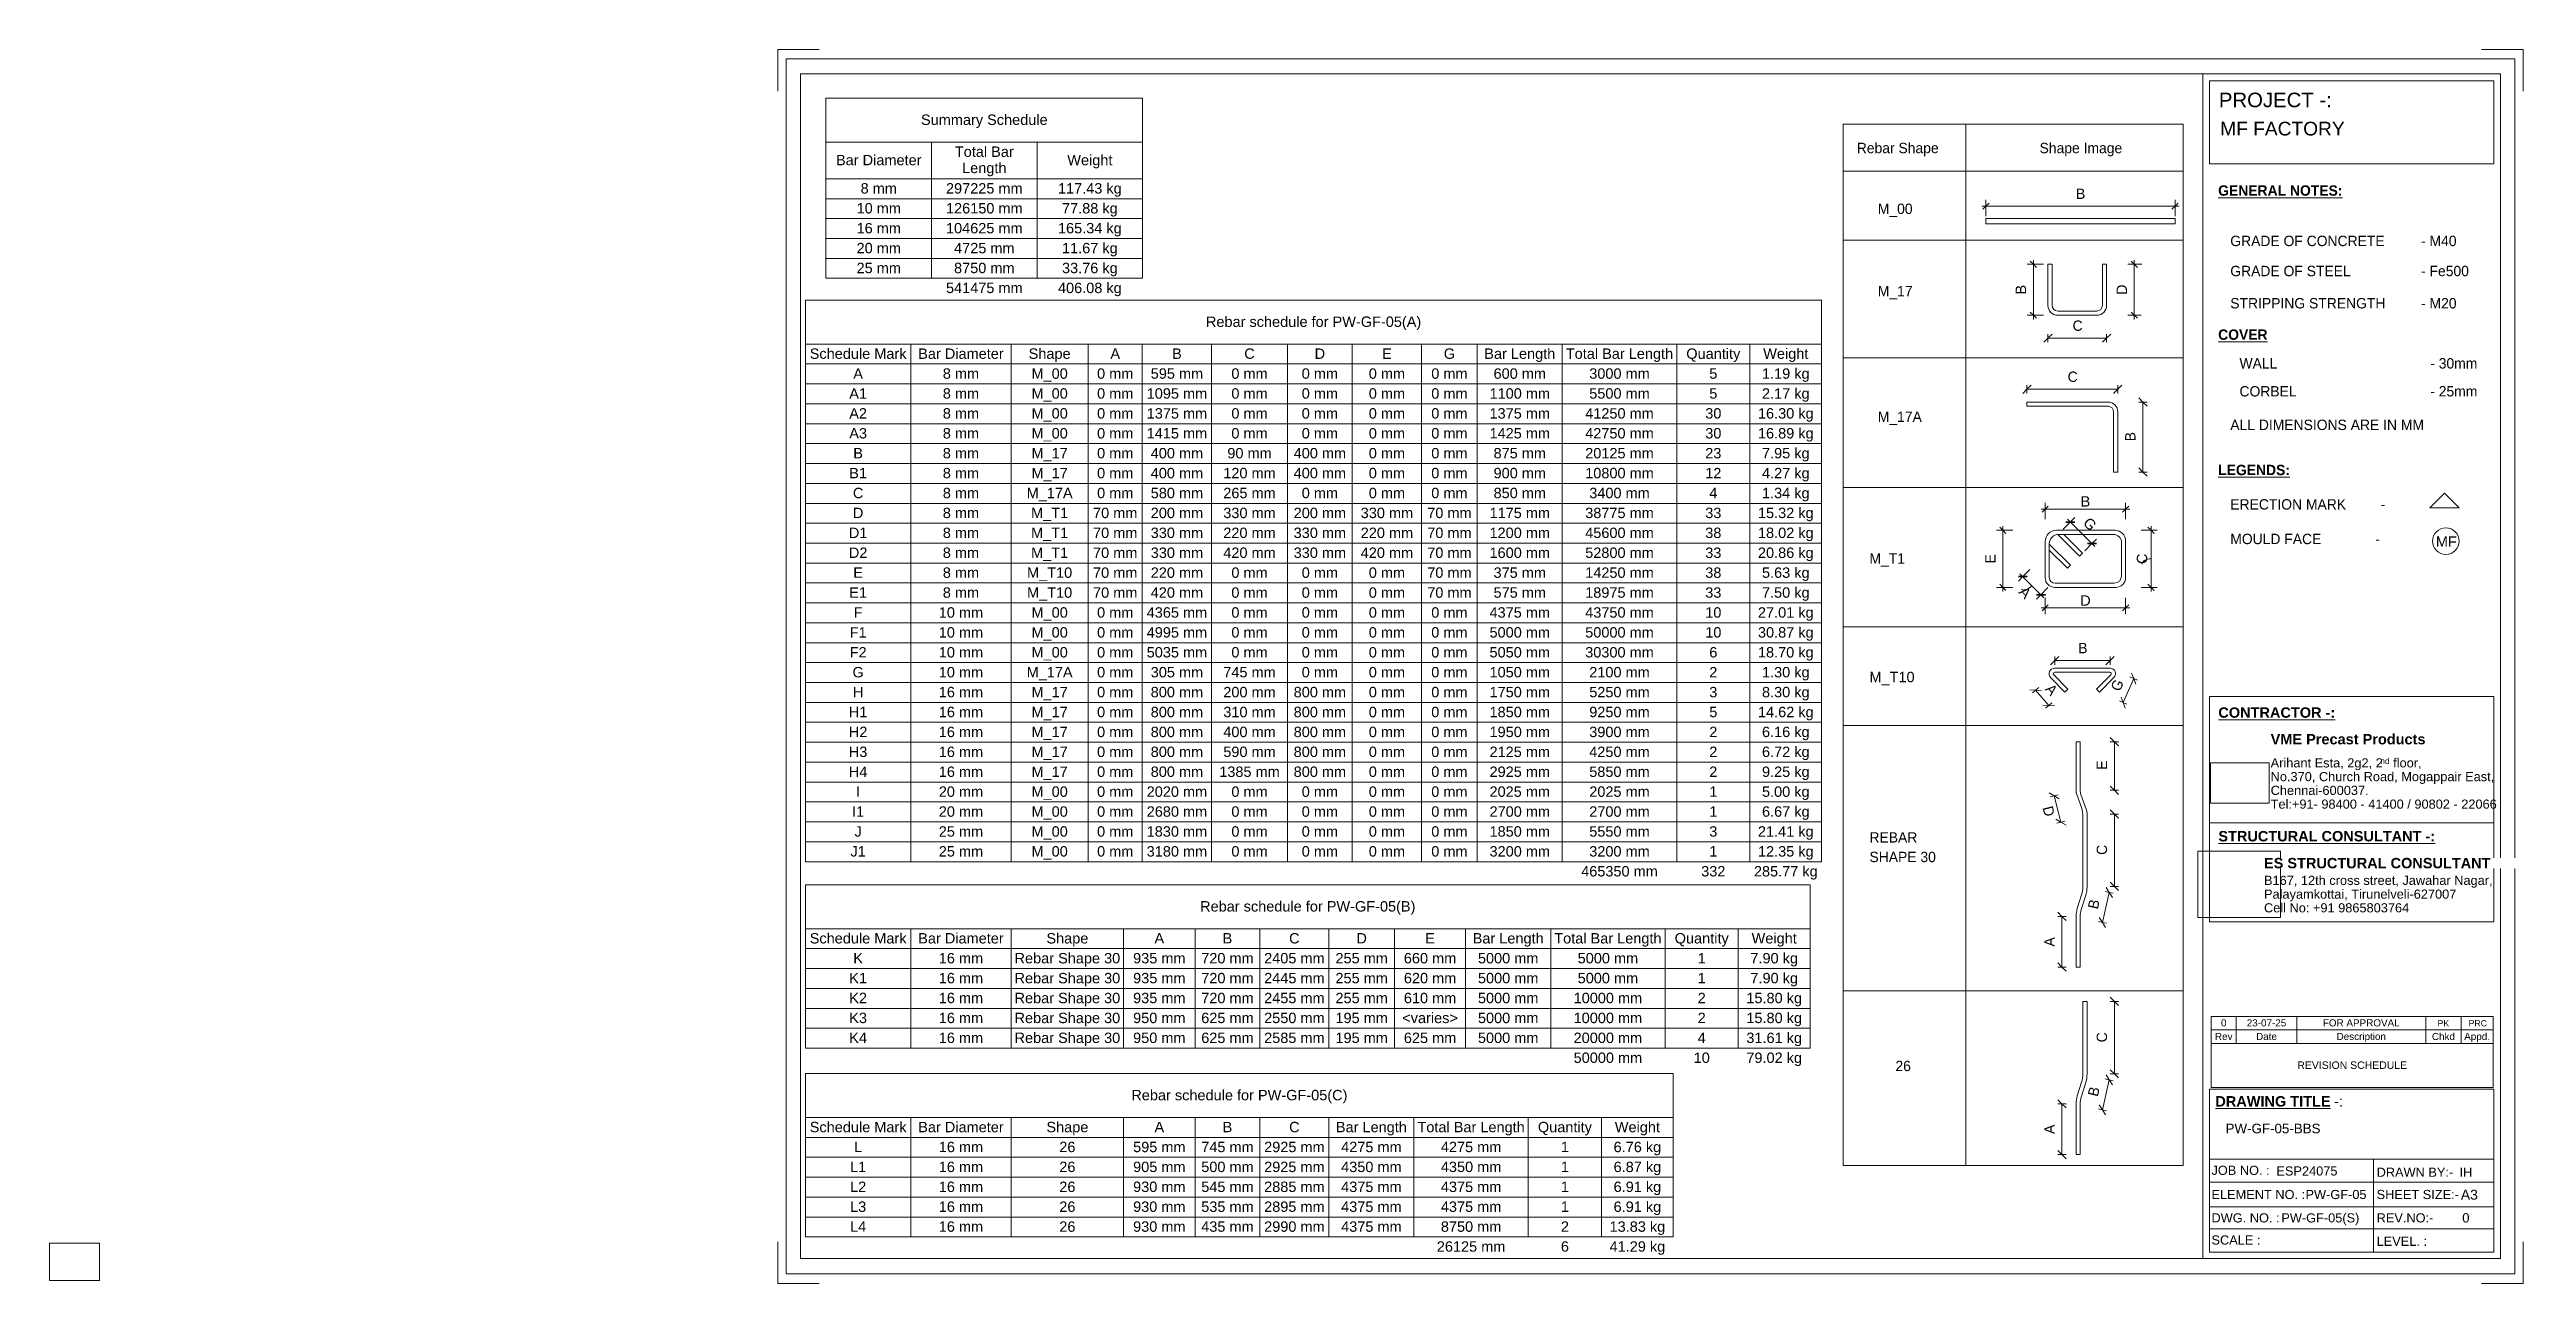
# Paper-space layout 'Layout1' of a CAD drawing. Header units: millimetres. Extents: x 0 to 596, y -1 to 296.
import ezdxf

# ---------------------------------------------------------------- set-up
doc = ezdxf.new("R2010")
doc.units = ezdxf.units.MM
for name, color, linetype, lineweight in [('A-ANNO-DIMS', 211, 'Continuous', 9), ('A-ANNO-DIMS-1', 211, 'Continuous', 9), ('A-DETL-MBND', 5, 'Continuous', 18), ('A-DETL-THIN', 151, 'Continuous', 18), ('G-ANNO-SCHD', 231, 'Continuous', 9), ('G-ANNO-TEXT', 231, 'Continuous', 9), ('G-ANNO-TTLB', 6, 'Continuous', 9), ('G-ANNO-TTLB-MEDM', 33, 'Continuous', 9), ('G-ANNO-TTLB-THIN', 151, 'Continuous', 9)]:
    doc.layers.add(name, color=color, linetype=linetype, lineweight=lineweight)
doc.styles.add('Arial', font='arial.ttf', dxfattribs={"height": 3.5})
doc.styles.add('Arial_1', font='arial.ttf', dxfattribs={"height": 2.2})
doc.styles.add('Arial_10', font='arial.ttf', dxfattribs={"height": 1.7})
doc.styles.add('Arial_2', font='arial.ttf', dxfattribs={"height": 2.4})
doc.styles.add('Arial_3', font='arial.ttf', dxfattribs={"height": 2.5})
doc.styles.add('Arial_4', font='arial.ttf', dxfattribs={"height": 1.42976})
doc.styles.add('Arial_5', font='arial.ttf', dxfattribs={"height": 2.25})
doc.styles.add('Arial_6', font='arial.ttf', dxfattribs={"height": 3.3})
doc.styles.add('Arial_7', font='arial.ttf', dxfattribs={"height": 2.3})
doc.styles.add('Arial_8', font='arial.ttf', dxfattribs={"height": 1.5})
doc.styles.add('Arial_9', font='arial.ttf', dxfattribs={"height": 1.8})
doc.styles.add('Arial_B', font='arialbd.ttf', dxfattribs={"height": 2.5})
doc.styles.add('Nirmala UI Semilight', font='NirmalaS.ttf', dxfattribs={"height": 2.5})
doc.styles.add('Nirmala UI Semilight_B', font='', dxfattribs={"height": 2.5})
doc.styles.get('Nirmala UI Semilight_B').set_extended_font_data('Nirmala UI Semilight', bold=True)
doc.dimstyles.new('Arrow_Filled_-_2_5_NI_UI', dxfattribs={"dimscale": 304.8, "dimtxt": 2.61841, "dimasz": 0.006562, "dimexe": 0.003281, "dimexo": 0.0625, "dimgap": 0.003281, "dimtad": 1, "dimdec": 4, "dimzin": 0, "dimdsep": 46, "dimtxsty": 'Nirmala UI Semilight', "dimblk1": 'OBLIQUE', "dimblk2": 'OBLIQUE', "dimsah": 1, "dimcen": 0.09, "dimazin": 0, "dimtfac": 1, "dimtdec": 4, "dimtix": 1, "dimtmove": 0, "dimatfit": 3, "dimfxl": 0.003281, "dimfxlon": 1, "dimtvp": 1, "dimtolj": 1, "dimtzin": 0, "dimarcsym": 2})
doc.dimstyles.new('Arrow_Filled_-_2_5_NI_UI_1', dxfattribs={"dimscale": 304.8, "dimtxt": 2.61841, "dimasz": 0.006562, "dimexe": 0.003281, "dimexo": 0.0625, "dimgap": 0.003281, "dimtad": 1, "dimdec": 4, "dimzin": 0, "dimdsep": 46, "dimtxsty": 'Nirmala UI Semilight', "dimblk1": 'OBLIQUE', "dimblk2": 'OBLIQUE', "dimsah": 1, "dimcen": 0.09, "dimazin": 0, "dimtfac": 1, "dimtdec": 4, "dimtix": 1, "dimtmove": 2, "dimatfit": 3, "dimfxl": 0.003281, "dimfxlon": 1, "dimtvp": 1, "dimtolj": 1, "dimtzin": 0, "dimarcsym": 2})
doc.dimstyles.new('Diagonal_-_2_5mm_Arial', dxfattribs={"dimscale": 304.8, "dimtxt": 2.550648, "dimasz": 0.004921, "dimexe": 0.004921, "dimexo": 0.0625, "dimgap": 0.003281, "dimtad": 1, "dimdec": 4, "dimzin": 0, "dimdsep": 46, "dimtxsty": 'Arial_3', "dimblk1": 'OBLIQUE', "dimblk2": 'OBLIQUE', "dimsah": 1, "dimcen": 0.09, "dimdle": 0.003281, "dimazin": 0, "dimtfac": 1, "dimtdec": 4, "dimtix": 1, "dimtmove": 0, "dimatfit": 3, "dimfxl": 0.007874, "dimfxlon": 1, "dimtvp": 1, "dimtolj": 1, "dimtzin": 0, "dimarcsym": 2})
doc.dimstyles.new('Diagonal_-_2_5mm_Arial_1', dxfattribs={"dimscale": 304.8, "dimtxt": 2.550648, "dimasz": 0.004921, "dimexe": 0.004921, "dimexo": 0.0625, "dimgap": 0.003281, "dimtad": 1, "dimdec": 4, "dimzin": 0, "dimdsep": 46, "dimtxsty": 'Arial_3', "dimblk1": 'OBLIQUE', "dimblk2": 'OBLIQUE', "dimsah": 1, "dimcen": 0.09, "dimdle": 0.003281, "dimazin": 0, "dimtfac": 1, "dimtdec": 4, "dimtix": 1, "dimtmove": 2, "dimatfit": 3, "dimfxl": 0.007874, "dimfxlon": 1, "dimtvp": 1, "dimtolj": 1, "dimtzin": 0, "dimarcsym": 2})
doc.dimstyles.new('Diagonal_-_2_5mm_Arial_2', dxfattribs={"dimscale": 304.8, "dimtxt": 2.550648, "dimasz": 0.004921, "dimexe": 0.004921, "dimexo": 0.004921, "dimgap": 0.003281, "dimtad": 1, "dimdec": 4, "dimzin": 0, "dimdsep": 46, "dimtxsty": 'Arial_3', "dimblk1": 'OBLIQUE', "dimblk2": 'OBLIQUE', "dimsah": 1, "dimcen": 0.09, "dimdle": 0.003281, "dimazin": 0, "dimtfac": 1, "dimtdec": 4, "dimtix": 1, "dimtmove": 0, "dimatfit": 3, "dimfxl": 1, "dimtvp": 1, "dimtfill": 1, "dimtolj": 1, "dimtzin": 0, "dimarcsym": 2})
doc.dimstyles.new('Diagonal_-_2_5mm_Arial_3', dxfattribs={"dimscale": 304.8, "dimtxt": 2.550648, "dimasz": 0.004921, "dimexe": 0.004921, "dimexo": 0.0625, "dimgap": 0.003281, "dimtad": 1, "dimdec": 4, "dimzin": 0, "dimdsep": 46, "dimtxsty": 'Arial_3', "dimblk1": 'OBLIQUE', "dimblk2": 'OBLIQUE', "dimsah": 1, "dimcen": 0.09, "dimdle": 0.003281, "dimazin": 0, "dimtfac": 1, "dimtdec": 4, "dimtix": 1, "dimtmove": 1, "dimatfit": 3, "dimfxl": 0.007874, "dimfxlon": 1, "dimtvp": 1, "dimtolj": 1, "dimtzin": 0, "dimarcsym": 2})
picture_1 = doc.add_image_def('image1.jpg', size_in_pixel=(996, 686))
picture_2 = doc.add_image_def('image2.jpg', size_in_pixel=(1600, 1280))

# ---------------------------------------------------------------- blocks, each defined once
blk = doc.blocks.new('ES-Landscape-A3 - ES-Landscape-A3-502445-PW-GF-05-BBS')
at = {"layer": 'G-ANNO-TTLB'}
for p, q in [((175.24, 296.27), (185.24, 296.27)), ((175.24, 296.27), (175.24, 286.27)), ((595.24, 296.27), (585.24, 296.27)), ((595.24, 296.27), (595.24, 286.27)), ((519.77, 140.54), (588.2, 140.54)), ((519.77, 86.33), (519.77, 140.54)), ((588.2, 86.33), (588.2, 140.54)), ((519.77, 110.14), (588.2, 110.14)), ((519.77, 6.78), (519.77, 46.03)), ((588.2, 6.78), (588.2, 46.03)), ((559.23, 29.2), (559.23, 6.78)), ((175.24, -0.73), (175.24, 9.27)), ((595.24, -0.73), (595.24, 9.27)), ((175.24, -0.73), (185.24, -0.73)), ((595.24, -0.73), (585.24, -0.73))]:
    blk.add_line(p, q, dxfattribs=at)
at = {"layer": 'G-ANNO-TTLB-MEDM'}
for p, q in [((180.73, 290.44), (180.73, 5.31)), ((180.73, 290.44), (589.79, 290.44)), ((518.17, 290.44), (518.17, 5.31)), ((519.77, 268.77), (519.77, 288.77)), ((519.77, 288.77), (588.2, 288.77)), ((588.2, 288.77), (588.2, 268.77)), ((589.79, 290.44), (589.79, 5.31)), ((588.2, 268.77), (519.77, 268.77)), ((519.77, 86.33), (588.2, 86.33)), ((519.77, 6.78), (588.2, 6.78)), ((180.73, 5.31), (589.79, 5.31))]:
    blk.add_line(p, q, dxfattribs=at)
at = {"layer": 'G-ANNO-TTLB-THIN'}
for p, q in [((177.29, 294.03), (177.29, 1.56)), ((593.23, 294.03), (177.29, 294.03)), ((593.23, 1.56), (593.23, 294.03)), ((519.77, 46.03), (588.2, 46.03)), ((519.77, 29.2), (588.2, 29.2)), ((519.77, 23.64), (588.2, 23.64)), ((519.77, 17.68), (588.2, 17.68)), ((519.77, 12.43), (588.2, 12.43)), ((177.29, 1.56), (593.23, 1.56))]:
    blk.add_line(p, q, dxfattribs=at)
at = {"layer": 'G-ANNO-TTLB', "insert": (534.5, 131.53), "char_height": 2.5, "width": 45.135, "attachment_point": 1, "style": 'Arial_B', "bg_fill": 3, "box_fill_scale": 0, "bg_fill_color": 256, "bg_fill_true_color": 3254780160, "bg_fill_transparency": 256}
blk.add_mtext('VME Precast Products', dxfattribs=at)
at = {"layer": 'G-ANNO-TTLB', "attachment_point": 1}
for s, insert, char_height, width, style in [('Arihant Esta, 2g2, 2', (534.5, 125.68), 2.2, 31.9873, 'Arial_1'), ('nd', (560.89, 125.72), 1.43, 2.7257, 'Arial_4'), (' floor,', (563.14, 125.68), 2.2, 9.1392, 'Arial_1'), ('No.370, Church Road, Mogappair East,', (534.5, 122.37), 2.2, 63.4135, 'Arial_1'), ('Tel:+91- 98400 - 41400 / 90802 - 22066 ', (534.5, 115.75), 2.2, 65.2574, 'Arial_1'), ('Chennai-600037.', (534.5, 119.06), 2.2, 27.6582, 'Arial_1'), ('Cell No: +91 9865803764', (532.9, 90.79), 2.2, 41.0464, 'Arial_1'), ('Palayamkottai, Tirunelveli-627007', (532.9, 94.09), 2.2, 54.4346, 'Arial_1'), ('JOB NO. :', (520.26, 27.61), 2.2, 16.5949, 'Arial_1'), ('DRAWN BY:-', (560, 27.14), 2.2, 21.7257, 'Arial_1'), ('ELEMENT NO. :', (520.26, 21.79), 2.2, 26.5359, 'Arial_1'), ('SHEET SIZE:-', (560, 21.79), 2.2, 23.2489, 'Arial_1'), ('DWG. NO. :', (520.26, 16.16), 2.2, 19.481, 'Arial_1'), ('REV.NO:-', (560, 16.16), 2.2, 16.0338, 'Arial_1'), ('SCALE :', (520.26, 10.84), 2.2, 13.8692, 'Arial_1'), ('LEVEL. :', (560, 10.53), 2.2, 14.3502, 'Arial_1')]:
    blk.add_mtext(s, dxfattribs=dict(at, insert=insert, char_height=char_height, width=width, style=style))
at = {"layer": 'G-ANNO-TTLB'}
image = blk.add_image(picture_1, insert=(520, 114.84), size_in_units=(14.11, 9.72), dxfattribs=at)
image.dxf.flags = 7
image = blk.add_image(picture_2, insert=(516.95, 87.39), size_in_units=(19.92, 15.93), dxfattribs=at)
image.dxf.flags = 7
at = {"layer": 'G-ANNO-TTLB', "attachment_point": 1, "bg_fill": 3, "box_fill_scale": 0, "bg_fill_color": 256, "bg_fill_true_color": 3254780160, "bg_fill_transparency": 256}
for s, insert, char_height, width, style in [('PROJECT -:', (522.05, 285.89), 3.5, 33.3502, 'Arial'), ('\\LCONTRACTOR -:', (521.92, 137.94), 2.5, 33.9114, 'Arial_B'), ('\\LSTRUCTURAL CONSULTANT -:', (521.92, 108.18), 2.5, 62.8523, 'Arial_B'), ('ES STRUCTURAL CONSULTANT', (532.9, 101.7), 2.5, 65.6582, 'Arial_B'), ('\\LDRAWING TITLE', (521.19, 44.36), 2.5, 33.4304, 'Arial_B'), ('A3', (580.27, 21.84), 2.4, 4.9705, 'Arial_2')]:
    blk.add_mtext(s, dxfattribs=dict(at, insert=insert, char_height=char_height, width=width, style=style))
at = {"layer": 'G-ANNO-TTLB', "insert": (532.9, 97.4), "char_height": 2.2, "width": 65.1772, "attachment_point": 1, "style": 'Arial_1'}
blk.add_mtext('B167, 12th cross street, Jawahar Nagar,', dxfattribs=at)
at = {"layer": 'G-ANNO-TTLB', "insert": (548.78, 44.36), "char_height": 2.5, "width": 1.2025, "attachment_point": 1, "style": 'Arial_B', "bg_fill": 3, "box_fill_scale": 0, "bg_fill_color": 256, "bg_fill_true_color": 3254780160, "bg_fill_transparency": 256}
blk.add_mtext('\\fArial|b1|i0|c0|p34|; ', dxfattribs=at)
at = {"layer": 'G-ANNO-TTLB', "insert": (549.77, 44.36), "char_height": 2.5, "width": 2.6456, "attachment_point": 1, "style": 'Arial_3', "bg_fill": 3, "box_fill_scale": 0, "bg_fill_color": 256, "bg_fill_true_color": 3254780160, "bg_fill_transparency": 256}
blk.add_mtext('-:', dxfattribs=at)
blk = doc.blocks.new('DIMBLOCK1-PW-GF-05-BBS')
at = {"layer": 'A-ANNO-DIMS-1'}
for p, q in [((464.99, 258.57), (512.51, 258.57)), ((465.99, 258.57), (465.99, 260.07)), ((465.99, 258.57), (465.99, 256.17)), ((511.51, 258.57), (511.51, 260.07)), ((511.51, 258.57), (511.51, 256.17))]:
    blk.add_line(p, q, dxfattribs=at)
at = {"layer": 'A-ANNO-DIMS-1', "lineweight": 35}
for p, q in [((465.99, 258.57), (465.24, 257.82)), ((465.99, 258.57), (466.74, 259.32)), ((511.51, 258.57), (510.76, 257.82)), ((511.51, 258.57), (512.26, 259.32))]:
    blk.add_line(p, q, dxfattribs=at)
at = {"layer": 'A-ANNO-DIMS-1', "color": 0, "insert": (487.59, 262.81), "char_height": 2.5, "width": 2.7782, "attachment_point": 1, "line_spacing_factor": 0.941778, "style": 'Arial_3'}
blk.add_mtext('B', dxfattribs=at)
blk = doc.blocks.new('_Oblique')
at = {"color": 0, "linetype": 'ByBlock', "lineweight": -2}
blk.add_line((-0.5, -0.5), (0.5, 0.5), dxfattribs=at)
blk = doc.blocks.new('DIMBLOCK2-PW-GF-05-BBS')
at = {"layer": 'A-ANNO-DIMS-1'}
for p, q in [((477.4, 244.58), (475.9, 244.58)), ((477.4, 231.33), (477.4, 245.58)), ((477.4, 244.58), (479.8, 244.58)), ((477.4, 232.33), (475.9, 232.33)), ((477.4, 232.33), (479.8, 232.33))]:
    blk.add_line(p, q, dxfattribs=at)
at = {"layer": 'A-ANNO-DIMS-1', "lineweight": 35}
for p, q in [((477.4, 244.58), (476.65, 245.33)), ((477.4, 244.58), (478.15, 243.83)), ((477.4, 232.33), (476.65, 233.08)), ((477.4, 232.33), (478.15, 231.58))]:
    blk.add_line(p, q, dxfattribs=at)
at = {"layer": 'A-ANNO-DIMS-1', "color": 0, "insert": (473.15, 237.3), "char_height": 2.5, "width": 2.7782, "attachment_point": 1, "rotation": 90, "line_spacing_factor": 0.941778, "style": 'Arial_3'}
blk.add_mtext('B', dxfattribs=at)
blk = doc.blocks.new('DIMBLOCK3-PW-GF-05-BBS')
at = {"layer": 'A-ANNO-DIMS-1'}
for p, q in [((501.67, 244.58), (500.17, 244.58)), ((501.67, 245.58), (501.67, 231.33)), ((501.67, 244.58), (503.48, 244.58)), ((501.67, 232.33), (500.17, 232.33)), ((501.67, 232.33), (503.36, 232.33))]:
    blk.add_line(p, q, dxfattribs=at)
at = {"layer": 'A-ANNO-DIMS-1', "lineweight": 35}
for p, q in [((501.67, 244.58), (500.92, 245.33)), ((501.67, 244.58), (502.42, 243.83)), ((501.67, 232.33), (500.92, 233.08)), ((501.67, 232.33), (502.42, 231.58))]:
    blk.add_line(p, q, dxfattribs=at)
at = {"layer": 'A-ANNO-DIMS-1', "color": 0, "insert": (497.43, 237.2), "char_height": 2.5, "width": 3.0137, "attachment_point": 1, "rotation": 90, "line_spacing_factor": 0.941778, "style": 'Arial_3', "bg_fill": 3, "box_fill_scale": 0, "bg_fill_color": 256, "bg_fill_true_color": 3254780160, "bg_fill_transparency": 256}
blk.add_mtext('D', dxfattribs=at)
blk = doc.blocks.new('DIMBLOCK4-PW-GF-05-BBS')
at = {"layer": 'A-ANNO-DIMS-1'}
for p, q in [((475.85, 214.51), (476.85, 215.51)), ((475.85, 214.51), (475.85, 215.51)), ((497.72, 214.51), (498.72, 215.51)), ((497.72, 214.51), (497.72, 215.51)), ((475.85, 214.51), (474.85, 213.51)), ((475.85, 214.51), (497.72, 214.51)), ((475.85, 214.51), (475.85, 213.51)), ((497.72, 214.51), (496.72, 213.51)), ((497.72, 214.51), (497.72, 213.51))]:
    blk.add_line(p, q, dxfattribs=at)
at = {"layer": 'A-ANNO-DIMS-1', "color": 0, "insert": (485.66, 218.77), "char_height": 2.5, "width": 2.6851, "attachment_point": 1, "line_spacing_factor": 1.142579, "style": 'Nirmala UI Semilight'}
blk.add_mtext('C', dxfattribs=at)
blk = doc.blocks.new('DIMBLOCK5-PW-GF-05-BBS')
at = {"layer": 'A-ANNO-DIMS-1'}
for p, q in [((503.75, 211.4), (502.75, 212.4)), ((503.75, 211.4), (502.75, 211.4)), ((503.75, 194.56), (503.75, 211.4)), ((503.75, 211.4), (504.75, 210.4)), ((503.75, 211.4), (504.75, 211.4)), ((503.75, 194.56), (502.75, 195.56)), ((503.75, 194.56), (502.75, 194.56)), ((503.75, 194.56), (504.75, 193.56)), ((503.75, 194.56), (504.75, 194.56))]:
    blk.add_line(p, q, dxfattribs=at)
at = {"layer": 'A-ANNO-DIMS-1', "color": 0, "insert": (499.48, 201.98), "char_height": 2.5, "width": 2.3994, "attachment_point": 1, "rotation": 90, "line_spacing_factor": 1.142579, "style": 'Nirmala UI Semilight'}
blk.add_mtext('B', dxfattribs=at)
blk = doc.blocks.new('DIMBLOCK6-PW-GF-05-BBS')
at = {"layer": 'A-ANNO-DIMS-1'}
for p, q in [((480.92, 226.8), (479.92, 225.8)), ((480.92, 226.8), (481.92, 227.8)), ((480.92, 226.8), (480.92, 227.8)), ((480.92, 226.8), (495.01, 226.8)), ((480.92, 226.8), (480.92, 225.8)), ((495.01, 226.8), (494.01, 225.8)), ((495.01, 226.8), (496.01, 227.8)), ((495.01, 226.8), (495.01, 227.8)), ((495.01, 226.8), (495.01, 225.8))]:
    blk.add_line(p, q, dxfattribs=at)
at = {"layer": 'A-ANNO-DIMS-1', "color": 0, "insert": (486.85, 231.06), "char_height": 2.5, "width": 2.6851, "attachment_point": 1, "line_spacing_factor": 1.142579, "style": 'Nirmala UI Semilight'}
blk.add_mtext('C', dxfattribs=at)
blk = doc.blocks.new('DIMBLOCK7-PW-GF-05-BBS')
at = {"layer": 'A-ANNO-DIMS-1'}
for p, q in [((479.24, 185.64), (500.61, 185.64)), ((480.24, 185.64), (480.24, 187.14)), ((480.24, 185.64), (480.24, 183.24)), ((499.61, 185.64), (499.61, 187.14)), ((499.61, 185.64), (499.61, 183.24))]:
    blk.add_line(p, q, dxfattribs=at)
at = {"layer": 'A-ANNO-DIMS-1', "lineweight": 35}
for p, q in [((480.24, 185.64), (479.49, 184.89)), ((480.24, 185.64), (480.99, 186.39)), ((499.61, 185.64), (498.86, 184.89)), ((499.61, 185.64), (500.36, 186.39))]:
    blk.add_line(p, q, dxfattribs=at)
at = {"layer": 'A-ANNO-DIMS-1', "color": 0, "insert": (488.77, 188.76), "char_height": 2.5, "width": 2.7782, "attachment_point": 1, "line_spacing_factor": 0.941778, "style": 'Arial_3'}
blk.add_mtext('B', dxfattribs=at)
blk = doc.blocks.new('DIMBLOCK8-PW-GF-05-BBS')
at = {"layer": 'A-ANNO-DIMS-1'}
for p, q in [((470.05, 180.57), (468.55, 180.57)), ((470.05, 165.82), (470.05, 181.57)), ((470.05, 180.57), (472.45, 180.57)), ((470.05, 166.82), (468.55, 166.82)), ((470.05, 166.82), (472.45, 166.82))]:
    blk.add_line(p, q, dxfattribs=at)
at = {"layer": 'A-ANNO-DIMS-1', "lineweight": 35}
for p, q in [((470.05, 180.57), (469.3, 181.32)), ((470.05, 180.57), (470.8, 179.82)), ((470.05, 166.82), (469.3, 167.57)), ((470.05, 166.82), (470.8, 166.07))]:
    blk.add_line(p, q, dxfattribs=at)
at = {"layer": 'A-ANNO-DIMS-1', "color": 0, "insert": (465.81, 172.54), "char_height": 2.5, "width": 2.7782, "attachment_point": 1, "rotation": 90, "line_spacing_factor": 0.941778, "style": 'Arial_3'}
blk.add_mtext('E', dxfattribs=at)
blk = doc.blocks.new('DIMBLOCK9-PW-GF-05-BBS')
at = {"layer": 'A-ANNO-DIMS-1'}
for p, q in [((479.24, 161.89), (500.61, 161.89)), ((480.24, 161.89), (480.24, 164.29)), ((480.24, 161.89), (480.24, 160.39)), ((499.61, 161.89), (499.61, 164.29)), ((499.61, 161.89), (499.61, 160.39))]:
    blk.add_line(p, q, dxfattribs=at)
at = {"layer": 'A-ANNO-DIMS-1', "lineweight": 35}
for p, q in [((480.24, 161.89), (479.49, 161.14)), ((480.24, 161.89), (480.99, 162.64)), ((499.61, 161.89), (498.86, 161.14)), ((499.61, 161.89), (500.36, 162.64))]:
    blk.add_line(p, q, dxfattribs=at)
at = {"layer": 'A-ANNO-DIMS-1', "color": 0, "insert": (488.67, 164.91), "char_height": 2.5, "width": 3.0137, "attachment_point": 1, "line_spacing_factor": 0.941778, "style": 'Arial_3'}
blk.add_mtext('D', dxfattribs=at)
blk = doc.blocks.new('DIMBLOCK10-PW-GF-05-BBS')
at = {"layer": 'A-ANNO-DIMS-1'}
for p, q in [((505.73, 180.57), (503.33, 180.57)), ((505.73, 181.57), (505.73, 165.82)), ((505.73, 180.57), (507.23, 180.57)), ((505.73, 166.82), (503.33, 166.82)), ((505.73, 166.82), (507.23, 166.82))]:
    blk.add_line(p, q, dxfattribs=at)
at = {"layer": 'A-ANNO-DIMS-1', "lineweight": 35}
for p, q in [((505.73, 180.57), (504.98, 181.32)), ((505.73, 180.57), (506.48, 179.82)), ((505.73, 166.82), (504.98, 167.57)), ((505.73, 166.82), (506.48, 166.07))]:
    blk.add_line(p, q, dxfattribs=at)
at = {"layer": 'A-ANNO-DIMS-1'}
blk.add_ellipse((505.73, 172.44), major_axis=(2.15, 0), ratio=0.58469, start_param=1.570796, end_param=3.141593, dxfattribs=at)
at = {"layer": 'A-ANNO-DIMS-1', "color": 0, "insert": (502.29, 172.44), "char_height": 2.5, "width": 3.0137, "attachment_point": 1, "rotation": 90, "line_spacing_factor": 0.941778, "style": 'Arial_3'}
blk.add_mtext('C', dxfattribs=at)
blk = doc.blocks.new('DIMBLOCK11-PW-GF-05-BBS')
at = {"layer": 'A-ANNO-DIMS-1', "lineweight": 35}
for p, q in [((474.87, 169.4), (473.81, 169.4)), ((474.87, 169.4), (475.93, 169.4)), ((479.22, 165.05), (478.16, 165.05)), ((479.22, 165.05), (480.28, 165.05))]:
    blk.add_line(p, q, dxfattribs=at)
at = {"layer": 'A-ANNO-DIMS-1'}
for p, q in [((474.87, 169.4), (473.81, 168.34)), ((479.93, 164.34), (474.17, 170.11)), ((474.87, 169.4), (476.57, 171.1)), ((479.22, 165.05), (478.16, 163.99)), ((479.22, 165.05), (480.92, 166.75))]:
    blk.add_line(p, q, dxfattribs=at)
blk.add_ellipse((476.23, 168.04), major_axis=(1.68, 1.68), ratio=0.487907, start_param=3.141593, end_param=4.712389, dxfattribs=at)
at = {"layer": 'A-ANNO-DIMS-1', "color": 0, "insert": (475.46, 167.27), "char_height": 2.5, "width": 2.7782, "attachment_point": 1, "rotation": 315, "line_spacing_factor": 0.941778, "style": 'Arial_3'}
blk.add_mtext('A', dxfattribs=at)
blk = doc.blocks.new('DIMBLOCK12-PW-GF-05-BBS')
at = {"layer": 'A-ANNO-DIMS-1'}
for p, q in [((486.29, 182.55), (484.6, 180.85)), ((492.21, 176.63), (485.59, 183.26)), ((486.29, 182.55), (487.35, 183.61)), ((491.51, 177.34), (489.81, 175.64)), ((491.51, 177.34), (492.57, 178.4))]:
    blk.add_line(p, q, dxfattribs=at)
at = {"layer": 'A-ANNO-DIMS-1', "lineweight": 35}
for p, q in [((486.29, 182.55), (485.23, 182.55)), ((486.29, 182.55), (487.35, 182.55)), ((491.51, 177.34), (490.45, 177.34)), ((491.51, 177.34), (492.57, 177.34))]:
    blk.add_line(p, q, dxfattribs=at)
at = {"layer": 'A-ANNO-DIMS-1', "color": 0, "insert": (490.94, 183.9), "char_height": 2.5, "width": 3.2491, "attachment_point": 1, "rotation": 315, "line_spacing_factor": 0.941778, "style": 'Arial_3'}
blk.add_mtext('G', dxfattribs=at)
blk = doc.blocks.new('DIMBLOCK13-PW-GF-05-BBS')
at = {"layer": 'A-ANNO-DIMS-1'}
for p, q in [((482.54, 149.2), (481.54, 148.2)), ((482.54, 149.2), (483.54, 150.2)), ((482.54, 149.2), (482.54, 150.2)), ((482.54, 149.2), (495.86, 149.2)), ((482.54, 149.2), (482.54, 148.2)), ((495.86, 149.2), (494.86, 148.2)), ((495.86, 149.2), (496.86, 150.2)), ((495.86, 149.2), (495.86, 150.2)), ((495.86, 149.2), (495.86, 148.2))]:
    blk.add_line(p, q, dxfattribs=at)
at = {"layer": 'A-ANNO-DIMS-1', "color": 0, "insert": (488.2, 153.46), "char_height": 2.5, "width": 2.3994, "attachment_point": 1, "line_spacing_factor": 1.142579, "style": 'Nirmala UI Semilight'}
blk.add_mtext('B', dxfattribs=at)
blk = doc.blocks.new('DIMBLOCK14-PW-GF-05-BBS')
at = {"layer": 'A-ANNO-DIMS-1'}
for p, q in [((477.94, 142.06), (476.53, 142.17)), ((477.94, 142.06), (477.19, 141.41)), ((477.94, 142.06), (478.7, 142.71)), ((481.11, 138.38), (477.94, 142.06)), ((477.94, 142.06), (479.35, 141.95)), ((481.11, 138.38), (479.7, 138.48)), ((481.11, 138.38), (480.35, 137.72)), ((481.11, 138.38), (481.87, 139.03)), ((481.11, 138.38), (482.52, 138.27))]:
    blk.add_line(p, q, dxfattribs=at)
at = {"layer": 'A-ANNO-DIMS-1', "color": 0, "insert": (482.01, 143.86), "char_height": 2.5, "width": 2.7422, "attachment_point": 1, "rotation": 310.67704, "line_spacing_factor": 1.142579, "style": 'Nirmala UI Semilight'}
blk.add_mtext('A', dxfattribs=at)
blk = doc.blocks.new('DIMBLOCK15-PW-GF-05-BBS')
at = {"layer": 'A-ANNO-DIMS-1'}
for p, q in [((499.02, 139.1), (501.56, 144.86)), ((501.56, 144.86), (500.64, 145.26)), ((501.56, 144.86), (501.05, 146.17)), ((501.56, 144.86), (502.07, 143.54)), ((501.56, 144.86), (502.47, 144.45)), ((499.02, 139.1), (498.1, 139.5)), ((499.02, 139.1), (498.51, 140.42)), ((499.02, 139.1), (499.53, 137.78)), ((499.02, 139.1), (499.93, 138.7))]:
    blk.add_line(p, q, dxfattribs=at)
at = {"layer": 'A-ANNO-DIMS-1', "color": 0, "insert": (495.9, 142.59), "char_height": 2.5, "width": 2.9136, "attachment_point": 1, "rotation": 66.15853, "line_spacing_factor": 1.142579, "style": 'Nirmala UI Semilight'}
blk.add_mtext('G', dxfattribs=at)
blk = doc.blocks.new('DIMBLOCK16-PW-GF-05-BBS')
at = {"layer": 'A-ANNO-DIMS-1'}
for p, q in [((484.26, 87.62), (483.26, 88.62)), ((484.26, 87.62), (483.26, 87.62)), ((484.26, 75.41), (484.26, 87.62)), ((484.26, 87.62), (485.26, 86.62)), ((484.26, 87.62), (485.26, 87.62)), ((484.26, 75.41), (483.26, 76.41)), ((484.26, 75.41), (483.26, 75.41)), ((484.26, 75.41), (485.26, 74.41)), ((484.26, 75.41), (485.26, 75.41))]:
    blk.add_line(p, q, dxfattribs=at)
at = {"layer": 'A-ANNO-DIMS-1', "color": 0, "insert": (480, 80.37), "char_height": 2.5, "width": 2.7422, "attachment_point": 1, "rotation": 90, "line_spacing_factor": 1.142579, "style": 'Nirmala UI Semilight'}
blk.add_mtext('A', dxfattribs=at)
blk = doc.blocks.new('DIMBLOCK17-PW-GF-05-BBS')
at = {"layer": 'A-ANNO-DIMS-1'}
for p, q in [((494.02, 86.18), (495.65, 93.4)), ((495.65, 93.4), (494.68, 93.63)), ((495.65, 93.4), (494.9, 94.6)), ((495.65, 93.4), (496.41, 92.21)), ((495.65, 93.4), (496.63, 93.18)), ((494.02, 86.18), (493.04, 86.4)), ((494.02, 86.18), (493.26, 87.38)), ((494.02, 86.18), (494.77, 84.99)), ((494.02, 86.18), (494.99, 85.96))]:
    blk.add_line(p, q, dxfattribs=at)
at = {"layer": 'A-ANNO-DIMS-1', "color": 0, "insert": (490.46, 89.76), "char_height": 2.5, "width": 2.3994, "attachment_point": 1, "rotation": 77.23618, "line_spacing_factor": 1.142579, "style": 'Nirmala UI Semilight'}
blk.add_mtext('B', dxfattribs=at)
blk = doc.blocks.new('DIMBLOCK18-PW-GF-05-BBS')
at = {"layer": 'A-ANNO-DIMS-1'}
for p, q in [((496.9, 129.68), (495.9, 130.68)), ((496.9, 129.68), (495.9, 129.68)), ((496.9, 117.98), (496.9, 129.68)), ((496.9, 129.68), (497.9, 128.68)), ((496.9, 129.68), (497.9, 129.68)), ((496.9, 117.98), (495.9, 118.98)), ((496.9, 117.98), (495.9, 117.98)), ((496.9, 117.98), (497.9, 116.98)), ((496.9, 117.98), (497.9, 117.98))]:
    blk.add_line(p, q, dxfattribs=at)
at = {"layer": 'A-ANNO-DIMS-1', "color": 0, "insert": (492.63, 122.92), "char_height": 2.5, "width": 2.1709, "attachment_point": 1, "rotation": 90, "line_spacing_factor": 1.142579, "style": 'Nirmala UI Semilight'}
blk.add_mtext('E', dxfattribs=at)
blk = doc.blocks.new('DIMBLOCK19-PW-GF-05-BBS')
at = {"layer": 'A-ANNO-DIMS-1'}
for p, q in [((482.41, 116.62), (481.19, 117.34)), ((482.41, 116.62), (481.44, 116.38)), ((482.41, 116.62), (483.37, 116.87)), ((482.41, 116.62), (484.04, 110.28)), ((482.41, 116.62), (483.62, 115.91)), ((484.04, 110.28), (482.82, 111)), ((484.04, 110.28), (483.07, 110.03)), ((484.04, 110.28), (485.01, 110.53)), ((484.04, 110.28), (485.26, 109.56))]:
    blk.add_line(p, q, dxfattribs=at)
at = {"layer": 'A-ANNO-DIMS-1', "color": 0, "insert": (482.01, 114.42), "char_height": 2.5, "width": 2.9707, "attachment_point": 1, "rotation": 284.44914, "line_spacing_factor": 1.142579, "style": 'Nirmala UI Semilight'}
blk.add_mtext('D', dxfattribs=at)
blk = doc.blocks.new('DIMBLOCK20-PW-GF-05-BBS')
at = {"layer": 'A-ANNO-DIMS-1'}
for p, q in [((496.9, 112.26), (495.9, 113.26)), ((496.9, 112.26), (495.9, 112.26)), ((496.9, 112.26), (496.9, 94.84)), ((496.9, 112.26), (497.9, 111.26)), ((496.9, 112.26), (497.9, 112.26)), ((496.9, 94.84), (495.9, 95.84)), ((496.9, 94.84), (495.9, 94.84)), ((496.9, 94.84), (497.9, 93.84)), ((496.9, 94.84), (497.9, 94.84))]:
    blk.add_line(p, q, dxfattribs=at)
at = {"layer": 'A-ANNO-DIMS-1', "color": 0, "insert": (492.63, 102.43), "char_height": 2.5, "width": 2.6851, "attachment_point": 1, "rotation": 90, "line_spacing_factor": 1.142579, "style": 'Nirmala UI Semilight'}
blk.add_mtext('C', dxfattribs=at)
blk = doc.blocks.new('DIMBLOCK21-PW-GF-05-BBS')
at = {"layer": 'A-ANNO-DIMS-1'}
for p, q in [((484.26, 42.51), (483.26, 43.51)), ((484.26, 42.51), (483.26, 42.51)), ((484.26, 30.31), (484.26, 42.51)), ((484.26, 42.51), (485.26, 41.51)), ((484.26, 42.51), (485.26, 42.51)), ((484.26, 30.31), (483.26, 31.31)), ((484.26, 30.31), (483.26, 30.31)), ((484.26, 30.31), (485.26, 29.31)), ((484.26, 30.31), (485.26, 30.31))]:
    blk.add_line(p, q, dxfattribs=at)
at = {"layer": 'A-ANNO-DIMS-1', "color": 0, "insert": (480, 35.27), "char_height": 2.5, "width": 2.7422, "attachment_point": 1, "rotation": 90, "line_spacing_factor": 1.142579, "style": 'Nirmala UI Semilight'}
blk.add_mtext('A', dxfattribs=at)
blk = doc.blocks.new('DIMBLOCK22-PW-GF-05-BBS')
at = {"layer": 'A-ANNO-DIMS-1'}
for p, q in [((494.02, 41.08), (495.65, 48.3)), ((495.65, 48.3), (494.68, 48.52)), ((495.65, 48.3), (494.9, 49.5)), ((495.65, 48.3), (496.41, 47.1)), ((495.65, 48.3), (496.63, 48.08)), ((494.02, 41.08), (493.26, 42.27)), ((494.02, 41.08), (493.04, 41.3)), ((494.02, 41.08), (494.77, 39.88)), ((494.02, 41.08), (494.99, 40.86))]:
    blk.add_line(p, q, dxfattribs=at)
at = {"layer": 'A-ANNO-DIMS-1', "color": 0, "insert": (490.46, 44.66), "char_height": 2.5, "width": 2.3994, "attachment_point": 1, "rotation": 77.23618, "line_spacing_factor": 1.142579, "style": 'Nirmala UI Semilight'}
blk.add_mtext('B', dxfattribs=at)
blk = doc.blocks.new('DIMBLOCK23-PW-GF-05-BBS')
at = {"layer": 'A-ANNO-DIMS-1'}
for p, q in [((496.9, 67.15), (495.9, 68.15)), ((496.9, 67.15), (495.9, 67.15)), ((496.9, 67.15), (496.9, 49.73)), ((496.9, 67.15), (497.9, 66.15)), ((496.9, 67.15), (497.9, 67.15)), ((496.9, 49.73), (495.9, 50.73)), ((496.9, 49.73), (495.9, 49.73)), ((496.9, 49.73), (497.9, 48.73)), ((496.9, 49.73), (497.9, 49.73))]:
    blk.add_line(p, q, dxfattribs=at)
at = {"layer": 'A-ANNO-DIMS-1', "color": 0, "insert": (492.63, 57.32), "char_height": 2.5, "width": 2.6851, "attachment_point": 1, "rotation": 90, "line_spacing_factor": 1.142579, "style": 'Nirmala UI Semilight'}
blk.add_mtext('C', dxfattribs=at)

psp = doc.layouts.get("Layout1")

# ---------------------------------------------------------------- linework, layer by layer
at = {"layer": 'A-DETL-MBND'}
for p, q in [((431.61803, 266.9991), (513.46175, 266.9991)), ((465.99086, 255.60055), (511.51169, 255.60055)), ((465.99086, 255.60055), (465.99086, 254.30055)), ((465.99086, 254.30055), (511.51169, 254.30055)), ((511.51169, 255.60055), (511.51169, 254.30055)), ((431.61803, 157.28603), (513.46175, 157.28603)), ((484.99792, 141.61913), (481.57425, 145.04279)), ((485.70503, 142.32623), (482.28888, 145.74238)), ((482.54017, 147.37472), (495.85866, 147.37472)), ((482.55081, 146.37472), (495.7637, 146.37472)), ((492.60806, 142.32623), (496.02521, 145.74338)), ((496.79947, 145.10342), (493.31517, 141.61913)), ((484.99792, 141.61913), (485.70503, 142.32623)), ((492.60806, 142.32623), (493.31517, 141.61913)), ((431.61803, 133.53603), (513.46175, 133.53603)), ((487.85153, 116.98957), (488.95356, 113.81047)), ((488.84944, 116.9956), (490.15697, 113.22369)), ((490.3197, 67.15188), (489.3197, 67.15188))]:
    psp.add_line(p, q, dxfattribs=at)
for centre, radius, start, end in [((482.54017, 146.00871), 1.36601, 90, 225), ((482.55081, 146.0043), 0.37042, 90, 225), ((495.7637, 146.00489), 0.36983, 315, 90), ((495.85866, 146.04422), 1.33049, 315, 90), ((490.72165, 117.9845), 3.03768, 180, 199.11887516), ((491.68375, 117.97811), 2.99977, 180, 199.11887516), ((482.68176, 111.63635), 6.63794, 0, 19.11887516), ((487.3694, 112.25738), 2.9503, 0, 19.11887516)]:
    psp.add_arc(centre, radius, start, end, dxfattribs=at)
at = {"layer": 'A-DETL-THIN'}
for p, q in [((431.61803, 278.33136), (513.46175, 278.33136)), ((431.61803, 278.33136), (431.61803, 27.70002)), ((461.16175, 278.33136), (461.16175, 27.70002)), ((513.46175, 278.33136), (513.46175, 27.70002)), ((431.61803, 250.35597), (513.46175, 250.35597)), ((480.92059, 234.64152), (480.92059, 244.57859)), ((480.92059, 244.57859), (481.92059, 244.57859)), ((481.92059, 244.57859), (481.92059, 234.7049)), ((494.0112, 244.57859), (494.0112, 234.7049)), ((495.0112, 244.57859), (494.0112, 244.57859)), ((495.0112, 234.64152), (495.0112, 244.57859)), ((483.29689, 233.32859), (492.63489, 233.32859)), ((492.69827, 232.32859), (483.23351, 232.32859)), ((431.61803, 222.08136), (513.46175, 222.08136)), ((475.84619, 211.40334), (495.41093, 211.40334)), ((475.84619, 211.40334), (475.84619, 210.40334)), ((495.36896, 210.40334), (475.84619, 210.40334)), ((496.72119, 194.55789), (496.72119, 209.05111)), ((497.72119, 209.09308), (497.72119, 194.55789)), ((431.61803, 190.83136), (513.46175, 190.83136)), ((496.72119, 194.55789), (497.72119, 194.55789)), ((576.3195, 189.51411), (572.78396, 185.97858)), ((572.78396, 185.97858), (579.85503, 185.97858)), ((579.85503, 185.97858), (576.3195, 189.51411)), ((482.98764, 180.56762), (497.06526, 180.56762)), ((483.30326, 179.56239), (488.51808, 174.34758)), ((483.45535, 179.56762), (496.68443, 179.56762)), ((484.71225, 179.56762), (489.22519, 175.05468)), ((480.24026, 169.18399), (480.24026, 177.82024)), ((481.24026, 169.18973), (481.24026, 177.35253)), ((481.24026, 177.18254), (486.29665, 172.12615)), ((481.24026, 175.76833), (485.58954, 171.41904)), ((488.51808, 174.34758), (489.22519, 175.05468)), ((498.6098, 177.64225), (498.6098, 169.56711)), ((499.6098, 178.02308), (499.6098, 169.18724)), ((496.86457, 167.82187), (482.60812, 167.82187)), ((485.58954, 171.41904), (486.29665, 172.12615)), ((497.24443, 166.82187), (482.60237, 166.82187)), ((487.68397, 129.68053), (487.68397, 117.9845)), ((487.68397, 129.68053), (488.68397, 129.68053)), ((488.68397, 117.97811), (488.68397, 129.68053)), ((489.3197, 94.83944), (489.3197, 111.63635)), ((490.3197, 112.25738), (490.3197, 94.83944)), ((487.98001, 89.54539), (489.00829, 92.81263)), ((489.96216, 92.51242), (488.93388, 89.24518)), ((487.68397, 75.41103), (487.68397, 87.61864)), ((488.68397, 87.61864), (488.68397, 75.41103)), ((487.68397, 75.41103), (488.68397, 75.41103)), ((431.61803, 69.68053), (513.46175, 69.68053)), ((489.3197, 49.73394), (489.3197, 67.15188)), ((490.3197, 67.15188), (490.3197, 49.73394)), ((487.98001, 44.43988), (489.00829, 47.70713)), ((487.68397, 30.30553), (487.68397, 42.51313)), ((488.68397, 42.51313), (488.68397, 30.30553)), ((489.96216, 47.40692), (488.93388, 44.13967)), ((487.68397, 30.30553), (488.68397, 30.30553)), ((431.61803, 27.70002), (513.46175, 27.70002))]:
    psp.add_line(p, q, dxfattribs=at)
psp.add_circle((576.66925, 177.95954), 3.20059, dxfattribs=at)
for centre, radius, start, end in [((483.23351, 234.64152), 2.31292, 180, 270), ((483.29689, 234.7049), 1.37631, 180, 270), ((492.63489, 234.7049), 1.37631, 270, 0), ((492.69827, 234.64152), 2.31292, 270, 0), ((495.36896, 209.05111), 1.35223, 0, 90), ((495.41093, 209.09308), 2.31026, 360, 90), ((482.98764, 177.82024), 2.74738, 90, 180), ((483.45535, 177.35253), 2.21509, 90, 180), ((496.68443, 177.64225), 1.92537, 0, 90), ((497.06526, 178.02308), 2.54454, 360, 90), ((482.60237, 169.18399), 2.36212, 180, 270), ((482.60812, 169.18973), 1.36786, 180, 270), ((496.86457, 169.56711), 1.74523, 270, 0), ((497.24443, 169.18724), 2.36536, 270, 0), ((494.10204, 87.61864), 6.41807, 162.52997212, 180), ((482.56833, 94.83944), 6.75138, 342.52997212, 360), ((482.56833, 94.83944), 7.75138, 342.52997212, 0), ((494.10204, 87.61864), 5.41807, 162.52997212, 180), ((482.56833, 49.73394), 6.75138, 342.52997212, 360), ((482.56833, 49.73394), 7.75138, 342.52997212, 0), ((494.10204, 42.51313), 6.41807, 162.52997212, 180), ((494.10204, 42.51313), 5.41807, 162.52997212, 180)]:
    psp.add_arc(centre, radius, start, end, dxfattribs=at)

# ---------------------------------------------------------------- viewports
at = {"layer": '0'}
psp.add_viewport(center=(6, 4.5), size=(12, 9), view_center_point=(6, 4.5), view_height=12, dxfattribs=at)

# ---------------------------------------------------------------- next in the draw order: block references
at = {"layer": 'G-ANNO-TTLB'}
psp.add_blockref('ES-Landscape-A3 - ES-Landscape-A3-502445-PW-GF-05-BBS', (0, 0), dxfattribs=at)

# ---------------------------------------------------------------- next in the draw order: linework, layer by layer
at = {"layer": 'A-DETL-THIN', "lineweight": 9}
for p, q in [((186.84783, 284.57922), (186.84783, 273.99589)), ((263.04783, 284.57922), (186.84783, 284.57922)), ((263.04783, 273.99589), (263.04783, 284.57922)), ((186.84783, 273.99589), (186.84783, 265.1623)), ((186.84783, 273.99589), (263.04783, 273.99589)), ((212.24783, 273.99589), (212.24783, 265.1623)), ((237.64783, 273.99589), (237.64783, 265.1623)), ((263.04783, 273.99589), (263.04783, 265.1623)), ((212.24783, 265.1623), (186.84783, 265.1623)), ((186.84783, 265.1623), (186.84783, 260.3705)), ((237.64783, 265.1623), (212.24783, 265.1623)), ((212.24783, 265.1623), (212.24783, 260.3705)), ((263.04783, 265.1623), (237.64783, 265.1623)), ((237.64783, 265.1623), (237.64783, 260.3705)), ((263.04783, 265.1623), (263.04783, 260.3705)), ((212.24783, 260.3705), (186.84783, 260.3705)), ((186.84783, 260.3705), (186.84783, 255.5787)), ((237.64783, 260.3705), (212.24783, 260.3705)), ((212.24783, 260.3705), (212.24783, 255.5787)), ((263.04783, 260.3705), (237.64783, 260.3705)), ((237.64783, 260.3705), (237.64783, 255.5787)), ((263.04783, 260.3705), (263.04783, 255.5787)), ((212.24783, 255.5787), (186.84783, 255.5787)), ((186.84783, 255.5787), (186.84783, 250.78691)), ((212.24783, 250.78691), (186.84783, 250.78691)), ((186.84783, 250.78691), (186.84783, 245.99511)), ((237.64783, 255.5787), (212.24783, 255.5787)), ((212.24783, 255.5787), (212.24783, 250.78691)), ((237.64783, 250.78691), (212.24783, 250.78691)), ((212.24783, 250.78691), (212.24783, 245.99511)), ((263.04783, 255.5787), (237.64783, 255.5787)), ((237.64783, 255.5787), (237.64783, 250.78691)), ((263.04783, 250.78691), (237.64783, 250.78691)), ((237.64783, 250.78691), (237.64783, 245.99511)), ((263.04783, 255.5787), (263.04783, 250.78691)), ((263.04783, 250.78691), (263.04783, 245.99511)), ((212.24783, 245.99511), (186.84783, 245.99511)), ((186.84783, 245.99511), (186.84783, 241.20331)), ((237.64783, 245.99511), (212.24783, 245.99511)), ((212.24783, 245.99511), (212.24783, 241.20331)), ((263.04783, 245.99511), (237.64783, 245.99511)), ((237.64783, 245.99511), (237.64783, 241.20331)), ((263.04783, 245.99511), (263.04783, 241.20331)), ((212.24783, 241.20331), (186.84783, 241.20331)), ((237.64783, 241.20331), (212.24783, 241.20331)), ((263.04783, 241.20331), (237.64783, 241.20331)), ((181.91805, 235.96194), (181.91805, 225.37861)), ((426.45254, 235.96194), (181.91805, 235.96194)), ((426.45254, 225.37861), (426.45254, 235.96194)), ((181.91805, 225.37861), (181.91805, 220.58681)), ((181.91805, 225.37861), (426.45254, 225.37861)), ((207.25183, 220.58681), (181.91805, 220.58681)), ((181.91805, 220.58681), (181.91805, 215.79501)), ((207.25183, 225.37861), (207.25183, 220.58681)), ((231.4039, 220.58681), (207.25183, 220.58681)), ((207.25183, 220.58681), (207.25183, 215.79501)), ((231.4039, 225.37861), (231.4039, 220.58681)), ((249.93306, 220.58681), (231.4039, 220.58681)), ((231.4039, 220.58681), (231.4039, 215.79501)), ((249.93306, 225.37861), (249.93306, 220.58681)), ((262.97032, 220.58681), (249.93306, 220.58681)), ((249.93306, 220.58681), (249.93306, 215.79501)), ((262.97032, 225.37861), (262.97032, 220.58681)), ((279.63907, 220.58681), (262.97032, 220.58681)), ((262.97032, 220.58681), (262.97032, 215.79501)), ((279.63907, 225.37861), (279.63907, 220.58681)), ((297.89532, 220.58681), (279.63907, 220.58681)), ((279.63907, 220.58681), (279.63907, 215.79501)), ((297.89532, 225.37861), (297.89532, 220.58681)), ((313.50573, 220.58681), (297.89532, 220.58681)), ((297.89532, 220.58681), (297.89532, 215.79501)), ((313.50573, 225.37861), (313.50573, 220.58681)), ((330.17448, 220.58681), (313.50573, 220.58681)), ((313.50573, 220.58681), (313.50573, 215.79501)), ((330.17448, 225.37861), (330.17448, 220.58681)), ((343.57345, 220.58681), (330.17448, 220.58681)), ((330.17448, 220.58681), (330.17448, 215.79501)), ((343.57345, 225.37861), (343.57345, 220.58681)), ((364.03431, 220.58681), (343.57345, 220.58681)), ((343.57345, 220.58681), (343.57345, 215.79501)), ((364.03431, 225.37861), (364.03431, 220.58681)), ((391.57018, 220.58681), (364.03431, 220.58681)), ((364.03431, 220.58681), (364.03431, 215.79501)), ((391.57018, 225.37861), (391.57018, 220.58681)), ((409.19062, 220.58681), (391.57018, 220.58681)), ((391.57018, 220.58681), (391.57018, 215.79501)), ((409.19062, 225.37861), (409.19062, 220.58681)), ((426.45254, 220.58681), (409.19062, 220.58681)), ((409.19062, 220.58681), (409.19062, 215.79501)), ((426.45254, 225.37861), (426.45254, 220.58681)), ((426.45254, 220.58681), (426.45254, 215.79501)), ((207.25183, 215.79501), (181.91805, 215.79501)), ((181.91805, 215.79501), (181.91805, 211.00322)), ((231.4039, 215.79501), (207.25183, 215.79501)), ((207.25183, 215.79501), (207.25183, 211.00322)), ((249.93306, 215.79501), (231.4039, 215.79501)), ((231.4039, 215.79501), (231.4039, 211.00322)), ((262.97032, 215.79501), (249.93306, 215.79501)), ((249.93306, 215.79501), (249.93306, 211.00322)), ((279.63907, 215.79501), (262.97032, 215.79501)), ((262.97032, 215.79501), (262.97032, 211.00322)), ((297.89532, 215.79501), (279.63907, 215.79501)), ((279.63907, 215.79501), (279.63907, 211.00322)), ((313.50573, 215.79501), (297.89532, 215.79501)), ((297.89532, 215.79501), (297.89532, 211.00322)), ((330.17448, 215.79501), (313.50573, 215.79501)), ((313.50573, 215.79501), (313.50573, 211.00322)), ((343.57345, 215.79501), (330.17448, 215.79501)), ((330.17448, 215.79501), (330.17448, 211.00322)), ((364.03431, 215.79501), (343.57345, 215.79501)), ((343.57345, 215.79501), (343.57345, 211.00322)), ((391.57018, 215.79501), (364.03431, 215.79501)), ((364.03431, 215.79501), (364.03431, 211.00322)), ((409.19062, 215.79501), (391.57018, 215.79501)), ((391.57018, 215.79501), (391.57018, 211.00322)), ((426.45254, 215.79501), (409.19062, 215.79501)), ((409.19062, 215.79501), (409.19062, 211.00322)), ((426.45254, 215.79501), (426.45254, 211.00322)), ((207.25183, 211.00322), (181.91805, 211.00322)), ((181.91805, 211.00322), (181.91805, 206.21142)), ((231.4039, 211.00322), (207.25183, 211.00322)), ((207.25183, 211.00322), (207.25183, 206.21142)), ((249.93306, 211.00322), (231.4039, 211.00322)), ((231.4039, 211.00322), (231.4039, 206.21142)), ((262.97032, 211.00322), (249.93306, 211.00322)), ((249.93306, 211.00322), (249.93306, 206.21142)), ((279.63907, 211.00322), (262.97032, 211.00322)), ((262.97032, 211.00322), (262.97032, 206.21142)), ((297.89532, 211.00322), (279.63907, 211.00322)), ((279.63907, 211.00322), (279.63907, 206.21142)), ((313.50573, 211.00322), (297.89532, 211.00322)), ((297.89532, 211.00322), (297.89532, 206.21142)), ((330.17448, 211.00322), (313.50573, 211.00322)), ((313.50573, 211.00322), (313.50573, 206.21142)), ((343.57345, 211.00322), (330.17448, 211.00322)), ((330.17448, 211.00322), (330.17448, 206.21142)), ((364.03431, 211.00322), (343.57345, 211.00322)), ((343.57345, 211.00322), (343.57345, 206.21142)), ((391.57018, 211.00322), (364.03431, 211.00322)), ((364.03431, 211.00322), (364.03431, 206.21142)), ((409.19062, 211.00322), (391.57018, 211.00322)), ((391.57018, 211.00322), (391.57018, 206.21142)), ((426.45254, 211.00322), (409.19062, 211.00322)), ((409.19062, 211.00322), (409.19062, 206.21142)), ((426.45254, 211.00322), (426.45254, 206.21142)), ((207.25183, 206.21142), (181.91805, 206.21142)), ((181.91805, 206.21142), (181.91805, 201.41962)), ((231.4039, 206.21142), (207.25183, 206.21142)), ((207.25183, 206.21142), (207.25183, 201.41962)), ((249.93306, 206.21142), (231.4039, 206.21142)), ((231.4039, 206.21142), (231.4039, 201.41962)), ((262.97032, 206.21142), (249.93306, 206.21142)), ((249.93306, 206.21142), (249.93306, 201.41962)), ((279.63907, 206.21142), (262.97032, 206.21142)), ((262.97032, 206.21142), (262.97032, 201.41962)), ((297.89532, 206.21142), (279.63907, 206.21142)), ((279.63907, 206.21142), (279.63907, 201.41962)), ((313.50573, 206.21142), (297.89532, 206.21142)), ((297.89532, 206.21142), (297.89532, 201.41962)), ((330.17448, 206.21142), (313.50573, 206.21142)), ((313.50573, 206.21142), (313.50573, 201.41962)), ((343.57345, 206.21142), (330.17448, 206.21142)), ((330.17448, 206.21142), (330.17448, 201.41962)), ((364.03431, 206.21142), (343.57345, 206.21142)), ((343.57345, 206.21142), (343.57345, 201.41962)), ((391.57018, 206.21142), (364.03431, 206.21142)), ((364.03431, 206.21142), (364.03431, 201.41962)), ((409.19062, 206.21142), (391.57018, 206.21142)), ((391.57018, 206.21142), (391.57018, 201.41962)), ((426.45254, 206.21142), (409.19062, 206.21142)), ((409.19062, 206.21142), (409.19062, 201.41962)), ((426.45254, 206.21142), (426.45254, 201.41962)), ((207.25183, 201.41962), (181.91805, 201.41962)), ((181.91805, 201.41962), (181.91805, 196.62783)), ((231.4039, 201.41962), (207.25183, 201.41962)), ((207.25183, 201.41962), (207.25183, 196.62783)), ((249.93306, 201.41962), (231.4039, 201.41962)), ((231.4039, 201.41962), (231.4039, 196.62783)), ((262.97032, 201.41962), (249.93306, 201.41962)), ((249.93306, 201.41962), (249.93306, 196.62783)), ((279.63907, 201.41962), (262.97032, 201.41962)), ((262.97032, 201.41962), (262.97032, 196.62783)), ((297.89532, 201.41962), (279.63907, 201.41962)), ((279.63907, 201.41962), (279.63907, 196.62783)), ((313.50573, 201.41962), (297.89532, 201.41962)), ((297.89532, 201.41962), (297.89532, 196.62783)), ((330.17448, 201.41962), (313.50573, 201.41962)), ((313.50573, 201.41962), (313.50573, 196.62783)), ((343.57345, 201.41962), (330.17448, 201.41962)), ((330.17448, 201.41962), (330.17448, 196.62783)), ((364.03431, 201.41962), (343.57345, 201.41962)), ((343.57345, 201.41962), (343.57345, 196.62783)), ((391.57018, 201.41962), (364.03431, 201.41962)), ((364.03431, 201.41962), (364.03431, 196.62783)), ((409.19062, 201.41962), (391.57018, 201.41962)), ((391.57018, 201.41962), (391.57018, 196.62783)), ((426.45254, 201.41962), (409.19062, 201.41962)), ((409.19062, 201.41962), (409.19062, 196.62783)), ((426.45254, 201.41962), (426.45254, 196.62783)), ((207.25183, 196.62783), (181.91805, 196.62783)), ((181.91805, 196.62783), (181.91805, 191.83603)), ((207.25183, 191.83603), (181.91805, 191.83603)), ((181.91805, 191.83603), (181.91805, 187.04423)), ((231.4039, 196.62783), (207.25183, 196.62783)), ((207.25183, 196.62783), (207.25183, 191.83603)), ((231.4039, 191.83603), (207.25183, 191.83603)), ((207.25183, 191.83603), (207.25183, 187.04423)), ((249.93306, 196.62783), (231.4039, 196.62783)), ((231.4039, 196.62783), (231.4039, 191.83603)), ((249.93306, 191.83603), (231.4039, 191.83603)), ((231.4039, 191.83603), (231.4039, 187.04423)), ((262.97032, 196.62783), (249.93306, 196.62783)), ((249.93306, 196.62783), (249.93306, 191.83603)), ((262.97032, 191.83603), (249.93306, 191.83603)), ((249.93306, 191.83603), (249.93306, 187.04423)), ((279.63907, 196.62783), (262.97032, 196.62783)), ((262.97032, 196.62783), (262.97032, 191.83603)), ((279.63907, 191.83603), (262.97032, 191.83603)), ((262.97032, 191.83603), (262.97032, 187.04423)), ((297.89532, 196.62783), (279.63907, 196.62783)), ((279.63907, 196.62783), (279.63907, 191.83603)), ((297.89532, 191.83603), (279.63907, 191.83603)), ((279.63907, 191.83603), (279.63907, 187.04423)), ((313.50573, 196.62783), (297.89532, 196.62783)), ((297.89532, 196.62783), (297.89532, 191.83603)), ((313.50573, 191.83603), (297.89532, 191.83603)), ((297.89532, 191.83603), (297.89532, 187.04423)), ((330.17448, 196.62783), (313.50573, 196.62783)), ((313.50573, 196.62783), (313.50573, 191.83603)), ((330.17448, 191.83603), (313.50573, 191.83603)), ((313.50573, 191.83603), (313.50573, 187.04423)), ((343.57345, 196.62783), (330.17448, 196.62783)), ((330.17448, 196.62783), (330.17448, 191.83603)), ((343.57345, 191.83603), (330.17448, 191.83603)), ((330.17448, 191.83603), (330.17448, 187.04423)), ((364.03431, 196.62783), (343.57345, 196.62783)), ((343.57345, 196.62783), (343.57345, 191.83603)), ((364.03431, 191.83603), (343.57345, 191.83603)), ((343.57345, 191.83603), (343.57345, 187.04423)), ((391.57018, 196.62783), (364.03431, 196.62783)), ((364.03431, 196.62783), (364.03431, 191.83603)), ((391.57018, 191.83603), (364.03431, 191.83603)), ((364.03431, 191.83603), (364.03431, 187.04423)), ((409.19062, 196.62783), (391.57018, 196.62783)), ((391.57018, 196.62783), (391.57018, 191.83603)), ((409.19062, 191.83603), (391.57018, 191.83603)), ((391.57018, 191.83603), (391.57018, 187.04423)), ((426.45254, 196.62783), (409.19062, 196.62783)), ((409.19062, 196.62783), (409.19062, 191.83603)), ((426.45254, 191.83603), (409.19062, 191.83603)), ((409.19062, 191.83603), (409.19062, 187.04423)), ((426.45254, 196.62783), (426.45254, 191.83603)), ((426.45254, 191.83603), (426.45254, 187.04423)), ((207.25183, 187.04423), (181.91805, 187.04423)), ((181.91805, 187.04423), (181.91805, 182.25244)), ((231.4039, 187.04423), (207.25183, 187.04423)), ((207.25183, 187.04423), (207.25183, 182.25244)), ((249.93306, 187.04423), (231.4039, 187.04423)), ((231.4039, 187.04423), (231.4039, 182.25244)), ((262.97032, 187.04423), (249.93306, 187.04423)), ((249.93306, 187.04423), (249.93306, 182.25244)), ((279.63907, 187.04423), (262.97032, 187.04423)), ((262.97032, 187.04423), (262.97032, 182.25244)), ((297.89532, 187.04423), (279.63907, 187.04423)), ((279.63907, 187.04423), (279.63907, 182.25244)), ((313.50573, 187.04423), (297.89532, 187.04423)), ((297.89532, 187.04423), (297.89532, 182.25244)), ((330.17448, 187.04423), (313.50573, 187.04423)), ((313.50573, 187.04423), (313.50573, 182.25244)), ((343.57345, 187.04423), (330.17448, 187.04423)), ((330.17448, 187.04423), (330.17448, 182.25244)), ((364.03431, 187.04423), (343.57345, 187.04423)), ((343.57345, 187.04423), (343.57345, 182.25244)), ((391.57018, 187.04423), (364.03431, 187.04423)), ((364.03431, 187.04423), (364.03431, 182.25244)), ((409.19062, 187.04423), (391.57018, 187.04423)), ((391.57018, 187.04423), (391.57018, 182.25244)), ((426.45254, 187.04423), (409.19062, 187.04423)), ((409.19062, 187.04423), (409.19062, 182.25244)), ((426.45254, 187.04423), (426.45254, 182.25244)), ((207.25183, 182.25244), (181.91805, 182.25244)), ((181.91805, 182.25244), (181.91805, 177.46064)), ((231.4039, 182.25244), (207.25183, 182.25244)), ((207.25183, 182.25244), (207.25183, 177.46064)), ((249.93306, 182.25244), (231.4039, 182.25244)), ((231.4039, 182.25244), (231.4039, 177.46064)), ((262.97032, 182.25244), (249.93306, 182.25244)), ((249.93306, 182.25244), (249.93306, 177.46064)), ((279.63907, 182.25244), (262.97032, 182.25244)), ((262.97032, 182.25244), (262.97032, 177.46064)), ((297.89532, 182.25244), (279.63907, 182.25244)), ((279.63907, 182.25244), (279.63907, 177.46064)), ((313.50573, 182.25244), (297.89532, 182.25244)), ((297.89532, 182.25244), (297.89532, 177.46064)), ((330.17448, 182.25244), (313.50573, 182.25244)), ((313.50573, 182.25244), (313.50573, 177.46064)), ((343.57345, 182.25244), (330.17448, 182.25244)), ((330.17448, 182.25244), (330.17448, 177.46064)), ((364.03431, 182.25244), (343.57345, 182.25244)), ((343.57345, 182.25244), (343.57345, 177.46064)), ((391.57018, 182.25244), (364.03431, 182.25244)), ((364.03431, 182.25244), (364.03431, 177.46064)), ((409.19062, 182.25244), (391.57018, 182.25244)), ((391.57018, 182.25244), (391.57018, 177.46064)), ((426.45254, 182.25244), (409.19062, 182.25244)), ((409.19062, 182.25244), (409.19062, 177.46064)), ((426.45254, 182.25244), (426.45254, 177.46064)), ((207.25183, 177.46064), (181.91805, 177.46064)), ((181.91805, 177.46064), (181.91805, 172.66884)), ((231.4039, 177.46064), (207.25183, 177.46064)), ((207.25183, 177.46064), (207.25183, 172.66884)), ((249.93306, 177.46064), (231.4039, 177.46064)), ((231.4039, 177.46064), (231.4039, 172.66884)), ((262.97032, 177.46064), (249.93306, 177.46064)), ((249.93306, 177.46064), (249.93306, 172.66884)), ((279.63907, 177.46064), (262.97032, 177.46064)), ((262.97032, 177.46064), (262.97032, 172.66884)), ((297.89532, 177.46064), (279.63907, 177.46064)), ((279.63907, 177.46064), (279.63907, 172.66884)), ((313.50573, 177.46064), (297.89532, 177.46064)), ((297.89532, 177.46064), (297.89532, 172.66884)), ((330.17448, 177.46064), (313.50573, 177.46064)), ((313.50573, 177.46064), (313.50573, 172.66884)), ((343.57345, 177.46064), (330.17448, 177.46064)), ((330.17448, 177.46064), (330.17448, 172.66884)), ((364.03431, 177.46064), (343.57345, 177.46064)), ((343.57345, 177.46064), (343.57345, 172.66884)), ((391.57018, 177.46064), (364.03431, 177.46064)), ((364.03431, 177.46064), (364.03431, 172.66884)), ((409.19062, 177.46064), (391.57018, 177.46064)), ((391.57018, 177.46064), (391.57018, 172.66884)), ((426.45254, 177.46064), (409.19062, 177.46064)), ((409.19062, 177.46064), (409.19062, 172.66884)), ((426.45254, 177.46064), (426.45254, 172.66884)), ((207.25183, 172.66884), (181.91805, 172.66884)), ((181.91805, 172.66884), (181.91805, 167.87705)), ((207.25183, 167.87705), (181.91805, 167.87705)), ((181.91805, 167.87705), (181.91805, 163.08525)), ((231.4039, 172.66884), (207.25183, 172.66884)), ((207.25183, 172.66884), (207.25183, 167.87705)), ((231.4039, 167.87705), (207.25183, 167.87705)), ((207.25183, 167.87705), (207.25183, 163.08525)), ((249.93306, 172.66884), (231.4039, 172.66884)), ((231.4039, 172.66884), (231.4039, 167.87705)), ((249.93306, 167.87705), (231.4039, 167.87705)), ((231.4039, 167.87705), (231.4039, 163.08525)), ((262.97032, 172.66884), (249.93306, 172.66884)), ((249.93306, 172.66884), (249.93306, 167.87705)), ((262.97032, 167.87705), (249.93306, 167.87705)), ((249.93306, 167.87705), (249.93306, 163.08525)), ((279.63907, 172.66884), (262.97032, 172.66884)), ((262.97032, 172.66884), (262.97032, 167.87705)), ((279.63907, 167.87705), (262.97032, 167.87705)), ((262.97032, 167.87705), (262.97032, 163.08525)), ((297.89532, 172.66884), (279.63907, 172.66884)), ((279.63907, 172.66884), (279.63907, 167.87705)), ((297.89532, 167.87705), (279.63907, 167.87705)), ((279.63907, 167.87705), (279.63907, 163.08525)), ((313.50573, 172.66884), (297.89532, 172.66884)), ((297.89532, 172.66884), (297.89532, 167.87705)), ((313.50573, 167.87705), (297.89532, 167.87705)), ((297.89532, 167.87705), (297.89532, 163.08525)), ((330.17448, 172.66884), (313.50573, 172.66884)), ((313.50573, 172.66884), (313.50573, 167.87705)), ((330.17448, 167.87705), (313.50573, 167.87705)), ((313.50573, 167.87705), (313.50573, 163.08525)), ((343.57345, 172.66884), (330.17448, 172.66884)), ((330.17448, 172.66884), (330.17448, 167.87705)), ((343.57345, 167.87705), (330.17448, 167.87705)), ((330.17448, 167.87705), (330.17448, 163.08525)), ((364.03431, 172.66884), (343.57345, 172.66884)), ((343.57345, 172.66884), (343.57345, 167.87705)), ((364.03431, 167.87705), (343.57345, 167.87705)), ((343.57345, 167.87705), (343.57345, 163.08525)), ((391.57018, 172.66884), (364.03431, 172.66884)), ((364.03431, 172.66884), (364.03431, 167.87705)), ((391.57018, 167.87705), (364.03431, 167.87705)), ((364.03431, 167.87705), (364.03431, 163.08525)), ((409.19062, 172.66884), (391.57018, 172.66884)), ((391.57018, 172.66884), (391.57018, 167.87705)), ((409.19062, 167.87705), (391.57018, 167.87705)), ((391.57018, 167.87705), (391.57018, 163.08525)), ((426.45254, 172.66884), (409.19062, 172.66884)), ((409.19062, 172.66884), (409.19062, 167.87705)), ((426.45254, 167.87705), (409.19062, 167.87705)), ((409.19062, 167.87705), (409.19062, 163.08525)), ((426.45254, 172.66884), (426.45254, 167.87705)), ((426.45254, 167.87705), (426.45254, 163.08525)), ((207.25183, 163.08525), (181.91805, 163.08525)), ((181.91805, 163.08525), (181.91805, 158.29345)), ((231.4039, 163.08525), (207.25183, 163.08525)), ((207.25183, 163.08525), (207.25183, 158.29345)), ((249.93306, 163.08525), (231.4039, 163.08525)), ((231.4039, 163.08525), (231.4039, 158.29345)), ((262.97032, 163.08525), (249.93306, 163.08525)), ((249.93306, 163.08525), (249.93306, 158.29345)), ((279.63907, 163.08525), (262.97032, 163.08525)), ((262.97032, 163.08525), (262.97032, 158.29345)), ((297.89532, 163.08525), (279.63907, 163.08525)), ((279.63907, 163.08525), (279.63907, 158.29345)), ((313.50573, 163.08525), (297.89532, 163.08525)), ((297.89532, 163.08525), (297.89532, 158.29345)), ((330.17448, 163.08525), (313.50573, 163.08525)), ((313.50573, 163.08525), (313.50573, 158.29345)), ((343.57345, 163.08525), (330.17448, 163.08525)), ((330.17448, 163.08525), (330.17448, 158.29345)), ((364.03431, 163.08525), (343.57345, 163.08525)), ((343.57345, 163.08525), (343.57345, 158.29345)), ((391.57018, 163.08525), (364.03431, 163.08525)), ((364.03431, 163.08525), (364.03431, 158.29345)), ((409.19062, 163.08525), (391.57018, 163.08525)), ((391.57018, 163.08525), (391.57018, 158.29345)), ((426.45254, 163.08525), (409.19062, 163.08525)), ((409.19062, 163.08525), (409.19062, 158.29345)), ((426.45254, 163.08525), (426.45254, 158.29345)), ((207.25183, 158.29345), (181.91805, 158.29345)), ((181.91805, 158.29345), (181.91805, 153.50166)), ((231.4039, 158.29345), (207.25183, 158.29345)), ((207.25183, 158.29345), (207.25183, 153.50166)), ((249.93306, 158.29345), (231.4039, 158.29345)), ((231.4039, 158.29345), (231.4039, 153.50166)), ((262.97032, 158.29345), (249.93306, 158.29345)), ((249.93306, 158.29345), (249.93306, 153.50166)), ((279.63907, 158.29345), (262.97032, 158.29345)), ((262.97032, 158.29345), (262.97032, 153.50166)), ((297.89532, 158.29345), (279.63907, 158.29345)), ((279.63907, 158.29345), (279.63907, 153.50166)), ((313.50573, 158.29345), (297.89532, 158.29345)), ((297.89532, 158.29345), (297.89532, 153.50166)), ((330.17448, 158.29345), (313.50573, 158.29345)), ((313.50573, 158.29345), (313.50573, 153.50166)), ((343.57345, 158.29345), (330.17448, 158.29345)), ((330.17448, 158.29345), (330.17448, 153.50166)), ((364.03431, 158.29345), (343.57345, 158.29345)), ((343.57345, 158.29345), (343.57345, 153.50166)), ((391.57018, 158.29345), (364.03431, 158.29345)), ((364.03431, 158.29345), (364.03431, 153.50166)), ((409.19062, 158.29345), (391.57018, 158.29345)), ((391.57018, 158.29345), (391.57018, 153.50166)), ((426.45254, 158.29345), (409.19062, 158.29345)), ((409.19062, 158.29345), (409.19062, 153.50166)), ((426.45254, 158.29345), (426.45254, 153.50166)), ((207.25183, 153.50166), (181.91805, 153.50166)), ((181.91805, 153.50166), (181.91805, 148.70986)), ((231.4039, 153.50166), (207.25183, 153.50166)), ((207.25183, 153.50166), (207.25183, 148.70986)), ((249.93306, 153.50166), (231.4039, 153.50166)), ((231.4039, 153.50166), (231.4039, 148.70986)), ((262.97032, 153.50166), (249.93306, 153.50166)), ((249.93306, 153.50166), (249.93306, 148.70986)), ((279.63907, 153.50166), (262.97032, 153.50166)), ((262.97032, 153.50166), (262.97032, 148.70986)), ((297.89532, 153.50166), (279.63907, 153.50166)), ((279.63907, 153.50166), (279.63907, 148.70986)), ((313.50573, 153.50166), (297.89532, 153.50166)), ((297.89532, 153.50166), (297.89532, 148.70986)), ((330.17448, 153.50166), (313.50573, 153.50166)), ((313.50573, 153.50166), (313.50573, 148.70986)), ((343.57345, 153.50166), (330.17448, 153.50166)), ((330.17448, 153.50166), (330.17448, 148.70986)), ((364.03431, 153.50166), (343.57345, 153.50166)), ((343.57345, 153.50166), (343.57345, 148.70986)), ((391.57018, 153.50166), (364.03431, 153.50166)), ((364.03431, 153.50166), (364.03431, 148.70986)), ((409.19062, 153.50166), (391.57018, 153.50166)), ((391.57018, 153.50166), (391.57018, 148.70986)), ((426.45254, 153.50166), (409.19062, 153.50166)), ((409.19062, 153.50166), (409.19062, 148.70986)), ((426.45254, 153.50166), (426.45254, 148.70986)), ((207.25183, 148.70986), (181.91805, 148.70986)), ((181.91805, 148.70986), (181.91805, 143.91806)), ((207.25183, 143.91806), (181.91805, 143.91806)), ((181.91805, 143.91806), (181.91805, 139.12627)), ((231.4039, 148.70986), (207.25183, 148.70986)), ((207.25183, 148.70986), (207.25183, 143.91806)), ((231.4039, 143.91806), (207.25183, 143.91806)), ((207.25183, 143.91806), (207.25183, 139.12627)), ((249.93306, 148.70986), (231.4039, 148.70986)), ((231.4039, 148.70986), (231.4039, 143.91806)), ((249.93306, 143.91806), (231.4039, 143.91806)), ((231.4039, 143.91806), (231.4039, 139.12627)), ((262.97032, 148.70986), (249.93306, 148.70986)), ((249.93306, 148.70986), (249.93306, 143.91806)), ((262.97032, 143.91806), (249.93306, 143.91806)), ((249.93306, 143.91806), (249.93306, 139.12627)), ((279.63907, 148.70986), (262.97032, 148.70986)), ((262.97032, 148.70986), (262.97032, 143.91806)), ((279.63907, 143.91806), (262.97032, 143.91806)), ((262.97032, 143.91806), (262.97032, 139.12627)), ((297.89532, 148.70986), (279.63907, 148.70986)), ((279.63907, 148.70986), (279.63907, 143.91806)), ((297.89532, 143.91806), (279.63907, 143.91806)), ((279.63907, 143.91806), (279.63907, 139.12627)), ((313.50573, 148.70986), (297.89532, 148.70986)), ((297.89532, 148.70986), (297.89532, 143.91806)), ((313.50573, 143.91806), (297.89532, 143.91806)), ((297.89532, 143.91806), (297.89532, 139.12627)), ((330.17448, 148.70986), (313.50573, 148.70986)), ((313.50573, 148.70986), (313.50573, 143.91806)), ((330.17448, 143.91806), (313.50573, 143.91806)), ((313.50573, 143.91806), (313.50573, 139.12627)), ((343.57345, 148.70986), (330.17448, 148.70986)), ((330.17448, 148.70986), (330.17448, 143.91806)), ((343.57345, 143.91806), (330.17448, 143.91806)), ((330.17448, 143.91806), (330.17448, 139.12627)), ((364.03431, 148.70986), (343.57345, 148.70986)), ((343.57345, 148.70986), (343.57345, 143.91806)), ((364.03431, 143.91806), (343.57345, 143.91806)), ((343.57345, 143.91806), (343.57345, 139.12627)), ((391.57018, 148.70986), (364.03431, 148.70986)), ((364.03431, 148.70986), (364.03431, 143.91806)), ((391.57018, 143.91806), (364.03431, 143.91806)), ((364.03431, 143.91806), (364.03431, 139.12627)), ((409.19062, 148.70986), (391.57018, 148.70986)), ((391.57018, 148.70986), (391.57018, 143.91806)), ((409.19062, 143.91806), (391.57018, 143.91806)), ((391.57018, 143.91806), (391.57018, 139.12627)), ((426.45254, 148.70986), (409.19062, 148.70986)), ((409.19062, 148.70986), (409.19062, 143.91806)), ((426.45254, 143.91806), (409.19062, 143.91806)), ((409.19062, 143.91806), (409.19062, 139.12627)), ((426.45254, 148.70986), (426.45254, 143.91806)), ((426.45254, 143.91806), (426.45254, 139.12627)), ((207.25183, 139.12627), (181.91805, 139.12627)), ((181.91805, 139.12627), (181.91805, 134.33447)), ((231.4039, 139.12627), (207.25183, 139.12627)), ((207.25183, 139.12627), (207.25183, 134.33447)), ((249.93306, 139.12627), (231.4039, 139.12627)), ((231.4039, 139.12627), (231.4039, 134.33447)), ((262.97032, 139.12627), (249.93306, 139.12627)), ((249.93306, 139.12627), (249.93306, 134.33447)), ((279.63907, 139.12627), (262.97032, 139.12627)), ((262.97032, 139.12627), (262.97032, 134.33447)), ((297.89532, 139.12627), (279.63907, 139.12627)), ((279.63907, 139.12627), (279.63907, 134.33447)), ((313.50573, 139.12627), (297.89532, 139.12627)), ((297.89532, 139.12627), (297.89532, 134.33447)), ((330.17448, 139.12627), (313.50573, 139.12627)), ((313.50573, 139.12627), (313.50573, 134.33447)), ((343.57345, 139.12627), (330.17448, 139.12627)), ((330.17448, 139.12627), (330.17448, 134.33447)), ((364.03431, 139.12627), (343.57345, 139.12627)), ((343.57345, 139.12627), (343.57345, 134.33447)), ((391.57018, 139.12627), (364.03431, 139.12627)), ((364.03431, 139.12627), (364.03431, 134.33447)), ((409.19062, 139.12627), (391.57018, 139.12627)), ((391.57018, 139.12627), (391.57018, 134.33447)), ((426.45254, 139.12627), (409.19062, 139.12627)), ((409.19062, 139.12627), (409.19062, 134.33447)), ((426.45254, 139.12627), (426.45254, 134.33447)), ((207.25183, 134.33447), (181.91805, 134.33447)), ((181.91805, 134.33447), (181.91805, 129.54267)), ((231.4039, 134.33447), (207.25183, 134.33447)), ((207.25183, 134.33447), (207.25183, 129.54267)), ((249.93306, 134.33447), (231.4039, 134.33447)), ((231.4039, 134.33447), (231.4039, 129.54267)), ((262.97032, 134.33447), (249.93306, 134.33447)), ((249.93306, 134.33447), (249.93306, 129.54267)), ((279.63907, 134.33447), (262.97032, 134.33447)), ((262.97032, 134.33447), (262.97032, 129.54267)), ((297.89532, 134.33447), (279.63907, 134.33447)), ((279.63907, 134.33447), (279.63907, 129.54267)), ((313.50573, 134.33447), (297.89532, 134.33447)), ((297.89532, 134.33447), (297.89532, 129.54267)), ((330.17448, 134.33447), (313.50573, 134.33447)), ((313.50573, 134.33447), (313.50573, 129.54267)), ((343.57345, 134.33447), (330.17448, 134.33447)), ((330.17448, 134.33447), (330.17448, 129.54267)), ((364.03431, 134.33447), (343.57345, 134.33447)), ((343.57345, 134.33447), (343.57345, 129.54267)), ((391.57018, 134.33447), (364.03431, 134.33447)), ((364.03431, 134.33447), (364.03431, 129.54267)), ((409.19062, 134.33447), (391.57018, 134.33447)), ((391.57018, 134.33447), (391.57018, 129.54267)), ((426.45254, 134.33447), (409.19062, 134.33447)), ((409.19062, 134.33447), (409.19062, 129.54267)), ((426.45254, 134.33447), (426.45254, 129.54267)), ((207.25183, 129.54267), (181.91805, 129.54267)), ((181.91805, 129.54267), (181.91805, 124.75087)), ((231.4039, 129.54267), (207.25183, 129.54267)), ((207.25183, 129.54267), (207.25183, 124.75087)), ((249.93306, 129.54267), (231.4039, 129.54267)), ((231.4039, 129.54267), (231.4039, 124.75087)), ((262.97032, 129.54267), (249.93306, 129.54267)), ((249.93306, 129.54267), (249.93306, 124.75087)), ((279.63907, 129.54267), (262.97032, 129.54267)), ((262.97032, 129.54267), (262.97032, 124.75087)), ((297.89532, 129.54267), (279.63907, 129.54267)), ((279.63907, 129.54267), (279.63907, 124.75087)), ((313.50573, 129.54267), (297.89532, 129.54267)), ((297.89532, 129.54267), (297.89532, 124.75087)), ((330.17448, 129.54267), (313.50573, 129.54267)), ((313.50573, 129.54267), (313.50573, 124.75087)), ((343.57345, 129.54267), (330.17448, 129.54267)), ((330.17448, 129.54267), (330.17448, 124.75087)), ((364.03431, 129.54267), (343.57345, 129.54267)), ((343.57345, 129.54267), (343.57345, 124.75087)), ((391.57018, 129.54267), (364.03431, 129.54267)), ((364.03431, 129.54267), (364.03431, 124.75087)), ((409.19062, 129.54267), (391.57018, 129.54267)), ((391.57018, 129.54267), (391.57018, 124.75087)), ((426.45254, 129.54267), (409.19062, 129.54267)), ((409.19062, 129.54267), (409.19062, 124.75087)), ((426.45254, 129.54267), (426.45254, 124.75087)), ((207.25183, 124.75087), (181.91805, 124.75087)), ((181.91805, 124.75087), (181.91805, 119.95908)), ((207.25183, 119.95908), (181.91805, 119.95908)), ((181.91805, 119.95908), (181.91805, 115.16728)), ((231.4039, 124.75087), (207.25183, 124.75087)), ((207.25183, 124.75087), (207.25183, 119.95908)), ((231.4039, 119.95908), (207.25183, 119.95908)), ((207.25183, 119.95908), (207.25183, 115.16728)), ((249.93306, 124.75087), (231.4039, 124.75087)), ((231.4039, 124.75087), (231.4039, 119.95908)), ((249.93306, 119.95908), (231.4039, 119.95908)), ((231.4039, 119.95908), (231.4039, 115.16728)), ((262.97032, 124.75087), (249.93306, 124.75087)), ((249.93306, 124.75087), (249.93306, 119.95908)), ((262.97032, 119.95908), (249.93306, 119.95908)), ((249.93306, 119.95908), (249.93306, 115.16728)), ((279.63907, 124.75087), (262.97032, 124.75087)), ((262.97032, 124.75087), (262.97032, 119.95908)), ((279.63907, 119.95908), (262.97032, 119.95908)), ((262.97032, 119.95908), (262.97032, 115.16728)), ((297.89532, 124.75087), (279.63907, 124.75087)), ((279.63907, 124.75087), (279.63907, 119.95908)), ((297.89532, 119.95908), (279.63907, 119.95908)), ((279.63907, 119.95908), (279.63907, 115.16728)), ((313.50573, 124.75087), (297.89532, 124.75087)), ((297.89532, 124.75087), (297.89532, 119.95908)), ((313.50573, 119.95908), (297.89532, 119.95908)), ((297.89532, 119.95908), (297.89532, 115.16728)), ((330.17448, 124.75087), (313.50573, 124.75087)), ((313.50573, 124.75087), (313.50573, 119.95908)), ((330.17448, 119.95908), (313.50573, 119.95908)), ((313.50573, 119.95908), (313.50573, 115.16728)), ((343.57345, 124.75087), (330.17448, 124.75087)), ((330.17448, 124.75087), (330.17448, 119.95908)), ((343.57345, 119.95908), (330.17448, 119.95908)), ((330.17448, 119.95908), (330.17448, 115.16728)), ((364.03431, 124.75087), (343.57345, 124.75087)), ((343.57345, 124.75087), (343.57345, 119.95908)), ((364.03431, 119.95908), (343.57345, 119.95908)), ((343.57345, 119.95908), (343.57345, 115.16728)), ((391.57018, 124.75087), (364.03431, 124.75087)), ((364.03431, 124.75087), (364.03431, 119.95908)), ((391.57018, 119.95908), (364.03431, 119.95908)), ((364.03431, 119.95908), (364.03431, 115.16728)), ((409.19062, 124.75087), (391.57018, 124.75087)), ((391.57018, 124.75087), (391.57018, 119.95908)), ((409.19062, 119.95908), (391.57018, 119.95908)), ((391.57018, 119.95908), (391.57018, 115.16728)), ((426.45254, 124.75087), (409.19062, 124.75087)), ((409.19062, 124.75087), (409.19062, 119.95908)), ((426.45254, 119.95908), (409.19062, 119.95908)), ((409.19062, 119.95908), (409.19062, 115.16728)), ((426.45254, 124.75087), (426.45254, 119.95908)), ((426.45254, 119.95908), (426.45254, 115.16728)), ((207.25183, 115.16728), (181.91805, 115.16728)), ((181.91805, 115.16728), (181.91805, 110.37548)), ((231.4039, 115.16728), (207.25183, 115.16728)), ((207.25183, 115.16728), (207.25183, 110.37548)), ((249.93306, 115.16728), (231.4039, 115.16728)), ((231.4039, 115.16728), (231.4039, 110.37548)), ((262.97032, 115.16728), (249.93306, 115.16728)), ((249.93306, 115.16728), (249.93306, 110.37548)), ((279.63907, 115.16728), (262.97032, 115.16728)), ((262.97032, 115.16728), (262.97032, 110.37548)), ((297.89532, 115.16728), (279.63907, 115.16728)), ((279.63907, 115.16728), (279.63907, 110.37548)), ((313.50573, 115.16728), (297.89532, 115.16728)), ((297.89532, 115.16728), (297.89532, 110.37548)), ((330.17448, 115.16728), (313.50573, 115.16728)), ((313.50573, 115.16728), (313.50573, 110.37548)), ((343.57345, 115.16728), (330.17448, 115.16728)), ((330.17448, 115.16728), (330.17448, 110.37548)), ((364.03431, 115.16728), (343.57345, 115.16728)), ((343.57345, 115.16728), (343.57345, 110.37548)), ((391.57018, 115.16728), (364.03431, 115.16728)), ((364.03431, 115.16728), (364.03431, 110.37548)), ((409.19062, 115.16728), (391.57018, 115.16728)), ((391.57018, 115.16728), (391.57018, 110.37548)), ((426.45254, 115.16728), (409.19062, 115.16728)), ((409.19062, 115.16728), (409.19062, 110.37548)), ((426.45254, 115.16728), (426.45254, 110.37548)), ((207.25183, 110.37548), (181.91805, 110.37548)), ((181.91805, 110.37548), (181.91805, 105.58369)), ((231.4039, 110.37548), (207.25183, 110.37548)), ((207.25183, 110.37548), (207.25183, 105.58369)), ((249.93306, 110.37548), (231.4039, 110.37548)), ((231.4039, 110.37548), (231.4039, 105.58369)), ((262.97032, 110.37548), (249.93306, 110.37548)), ((249.93306, 110.37548), (249.93306, 105.58369)), ((279.63907, 110.37548), (262.97032, 110.37548)), ((262.97032, 110.37548), (262.97032, 105.58369)), ((297.89532, 110.37548), (279.63907, 110.37548)), ((279.63907, 110.37548), (279.63907, 105.58369)), ((313.50573, 110.37548), (297.89532, 110.37548)), ((297.89532, 110.37548), (297.89532, 105.58369)), ((330.17448, 110.37548), (313.50573, 110.37548)), ((313.50573, 110.37548), (313.50573, 105.58369)), ((343.57345, 110.37548), (330.17448, 110.37548)), ((330.17448, 110.37548), (330.17448, 105.58369)), ((364.03431, 110.37548), (343.57345, 110.37548)), ((343.57345, 110.37548), (343.57345, 105.58369)), ((391.57018, 110.37548), (364.03431, 110.37548)), ((364.03431, 110.37548), (364.03431, 105.58369)), ((409.19062, 110.37548), (391.57018, 110.37548)), ((391.57018, 110.37548), (391.57018, 105.58369)), ((426.45254, 110.37548), (409.19062, 110.37548)), ((409.19062, 110.37548), (409.19062, 105.58369)), ((426.45254, 110.37548), (426.45254, 105.58369)), ((207.25183, 105.58369), (181.91805, 105.58369)), ((181.91805, 105.58369), (181.91805, 100.79189)), ((231.4039, 105.58369), (207.25183, 105.58369)), ((207.25183, 105.58369), (207.25183, 100.79189)), ((249.93306, 105.58369), (231.4039, 105.58369)), ((231.4039, 105.58369), (231.4039, 100.79189)), ((262.97032, 105.58369), (249.93306, 105.58369)), ((249.93306, 105.58369), (249.93306, 100.79189)), ((279.63907, 105.58369), (262.97032, 105.58369)), ((262.97032, 105.58369), (262.97032, 100.79189)), ((297.89532, 105.58369), (279.63907, 105.58369)), ((279.63907, 105.58369), (279.63907, 100.79189)), ((313.50573, 105.58369), (297.89532, 105.58369)), ((297.89532, 105.58369), (297.89532, 100.79189)), ((330.17448, 105.58369), (313.50573, 105.58369)), ((313.50573, 105.58369), (313.50573, 100.79189)), ((343.57345, 105.58369), (330.17448, 105.58369)), ((330.17448, 105.58369), (330.17448, 100.79189)), ((364.03431, 105.58369), (343.57345, 105.58369)), ((343.57345, 105.58369), (343.57345, 100.79189)), ((391.57018, 105.58369), (364.03431, 105.58369)), ((364.03431, 105.58369), (364.03431, 100.79189)), ((409.19062, 105.58369), (391.57018, 105.58369)), ((391.57018, 105.58369), (391.57018, 100.79189)), ((426.45254, 105.58369), (409.19062, 105.58369)), ((409.19062, 105.58369), (409.19062, 100.79189)), ((426.45254, 105.58369), (426.45254, 100.79189)), ((207.25183, 100.79189), (181.91805, 100.79189)), ((231.4039, 100.79189), (207.25183, 100.79189)), ((249.93306, 100.79189), (231.4039, 100.79189)), ((262.97032, 100.79189), (249.93306, 100.79189)), ((279.63907, 100.79189), (262.97032, 100.79189)), ((297.89532, 100.79189), (279.63907, 100.79189)), ((313.50573, 100.79189), (297.89532, 100.79189)), ((330.17448, 100.79189), (313.50573, 100.79189)), ((343.57345, 100.79189), (330.17448, 100.79189)), ((364.03431, 100.79189), (343.57345, 100.79189)), ((391.57018, 100.79189), (364.03431, 100.79189)), ((409.19062, 100.79189), (391.57018, 100.79189)), ((426.45254, 100.79189), (409.19062, 100.79189)), ((181.91805, 95.24485), (181.91805, 84.66151)), ((423.66337, 95.24485), (181.91805, 95.24485)), ((423.66337, 84.66151), (423.66337, 95.24485)), ((181.91805, 84.66151), (181.91805, 79.86972)), ((181.91805, 84.66151), (423.66337, 84.66151)), ((207.25183, 84.66151), (207.25183, 79.86972)), ((231.4039, 84.66151), (231.4039, 79.86972)), ((258.47658, 84.66151), (258.47658, 79.86972)), ((275.6538, 84.66151), (275.6538, 79.86972)), ((291.26777, 84.66151), (291.26777, 79.86972)), ((307.86448, 84.66151), (307.86448, 79.86972)), ((323.64985, 84.66151), (323.64985, 79.86972)), ((340.78428, 84.66151), (340.78428, 79.86972)), ((361.24515, 84.66151), (361.24515, 79.86972)), ((388.78101, 84.66151), (388.78101, 79.86972)), ((406.40146, 84.66151), (406.40146, 79.86972)), ((423.66337, 84.66151), (423.66337, 79.86972)), ((207.25183, 79.86972), (181.91805, 79.86972)), ((181.91805, 79.86972), (181.91805, 75.07792)), ((231.4039, 79.86972), (207.25183, 79.86972)), ((207.25183, 79.86972), (207.25183, 75.07792)), ((258.47658, 79.86972), (231.4039, 79.86972)), ((231.4039, 79.86972), (231.4039, 75.07792)), ((275.6538, 79.86972), (258.47658, 79.86972)), ((258.47658, 79.86972), (258.47658, 75.07792)), ((291.26777, 79.86972), (275.6538, 79.86972)), ((275.6538, 79.86972), (275.6538, 75.07792)), ((307.86448, 79.86972), (291.26777, 79.86972)), ((291.26777, 79.86972), (291.26777, 75.07792)), ((323.64985, 79.86972), (307.86448, 79.86972)), ((307.86448, 79.86972), (307.86448, 75.07792)), ((340.78428, 79.86972), (323.64985, 79.86972)), ((323.64985, 79.86972), (323.64985, 75.07792)), ((361.24515, 79.86972), (340.78428, 79.86972)), ((340.78428, 79.86972), (340.78428, 75.07792)), ((388.78101, 79.86972), (361.24515, 79.86972)), ((361.24515, 79.86972), (361.24515, 75.07792)), ((406.40146, 79.86972), (388.78101, 79.86972)), ((388.78101, 79.86972), (388.78101, 75.07792)), ((423.66337, 79.86972), (406.40146, 79.86972)), ((406.40146, 79.86972), (406.40146, 75.07792)), ((423.66337, 79.86972), (423.66337, 75.07792)), ((207.25183, 75.07792), (181.91805, 75.07792)), ((181.91805, 75.07792), (181.91805, 70.28612)), ((231.4039, 75.07792), (207.25183, 75.07792)), ((207.25183, 75.07792), (207.25183, 70.28612)), ((258.47658, 75.07792), (231.4039, 75.07792)), ((231.4039, 75.07792), (231.4039, 70.28612)), ((275.6538, 75.07792), (258.47658, 75.07792)), ((258.47658, 75.07792), (258.47658, 70.28612)), ((291.26777, 75.07792), (275.6538, 75.07792)), ((275.6538, 75.07792), (275.6538, 70.28612)), ((307.86448, 75.07792), (291.26777, 75.07792)), ((291.26777, 75.07792), (291.26777, 70.28612)), ((323.64985, 75.07792), (307.86448, 75.07792)), ((307.86448, 75.07792), (307.86448, 70.28612)), ((340.78428, 75.07792), (323.64985, 75.07792)), ((323.64985, 75.07792), (323.64985, 70.28612)), ((361.24515, 75.07792), (340.78428, 75.07792)), ((340.78428, 75.07792), (340.78428, 70.28612)), ((388.78101, 75.07792), (361.24515, 75.07792)), ((361.24515, 75.07792), (361.24515, 70.28612)), ((406.40146, 75.07792), (388.78101, 75.07792)), ((388.78101, 75.07792), (388.78101, 70.28612)), ((423.66337, 75.07792), (406.40146, 75.07792)), ((406.40146, 75.07792), (406.40146, 70.28612)), ((423.66337, 75.07792), (423.66337, 70.28612)), ((207.25183, 70.28612), (181.91805, 70.28612)), ((181.91805, 70.28612), (181.91805, 65.49432)), ((231.4039, 70.28612), (207.25183, 70.28612)), ((207.25183, 70.28612), (207.25183, 65.49432)), ((258.47658, 70.28612), (231.4039, 70.28612)), ((231.4039, 70.28612), (231.4039, 65.49432)), ((275.6538, 70.28612), (258.47658, 70.28612)), ((258.47658, 70.28612), (258.47658, 65.49432)), ((291.26777, 70.28612), (275.6538, 70.28612)), ((275.6538, 70.28612), (275.6538, 65.49432)), ((307.86448, 70.28612), (291.26777, 70.28612)), ((291.26777, 70.28612), (291.26777, 65.49432)), ((323.64985, 70.28612), (307.86448, 70.28612)), ((307.86448, 70.28612), (307.86448, 65.49432)), ((340.78428, 70.28612), (323.64985, 70.28612)), ((323.64985, 70.28612), (323.64985, 65.49432)), ((361.24515, 70.28612), (340.78428, 70.28612)), ((340.78428, 70.28612), (340.78428, 65.49432)), ((388.78101, 70.28612), (361.24515, 70.28612)), ((361.24515, 70.28612), (361.24515, 65.49432)), ((406.40146, 70.28612), (388.78101, 70.28612)), ((388.78101, 70.28612), (388.78101, 65.49432)), ((423.66337, 70.28612), (406.40146, 70.28612)), ((406.40146, 70.28612), (406.40146, 65.49432)), ((423.66337, 70.28612), (423.66337, 65.49432)), ((207.25183, 65.49432), (181.91805, 65.49432)), ((181.91805, 65.49432), (181.91805, 60.70253)), ((207.25183, 60.70253), (181.91805, 60.70253)), ((181.91805, 60.70253), (181.91805, 55.91073)), ((231.4039, 65.49432), (207.25183, 65.49432)), ((207.25183, 65.49432), (207.25183, 60.70253)), ((231.4039, 60.70253), (207.25183, 60.70253)), ((207.25183, 60.70253), (207.25183, 55.91073)), ((258.47658, 65.49432), (231.4039, 65.49432)), ((231.4039, 65.49432), (231.4039, 60.70253)), ((258.47658, 60.70253), (231.4039, 60.70253)), ((231.4039, 60.70253), (231.4039, 55.91073)), ((275.6538, 65.49432), (258.47658, 65.49432)), ((258.47658, 65.49432), (258.47658, 60.70253)), ((275.6538, 60.70253), (258.47658, 60.70253)), ((258.47658, 60.70253), (258.47658, 55.91073)), ((291.26777, 65.49432), (275.6538, 65.49432)), ((275.6538, 65.49432), (275.6538, 60.70253)), ((291.26777, 60.70253), (275.6538, 60.70253)), ((275.6538, 60.70253), (275.6538, 55.91073)), ((307.86448, 65.49432), (291.26777, 65.49432)), ((291.26777, 65.49432), (291.26777, 60.70253)), ((307.86448, 60.70253), (291.26777, 60.70253)), ((291.26777, 60.70253), (291.26777, 55.91073)), ((323.64985, 65.49432), (307.86448, 65.49432)), ((307.86448, 65.49432), (307.86448, 60.70253)), ((323.64985, 60.70253), (307.86448, 60.70253)), ((307.86448, 60.70253), (307.86448, 55.91073)), ((340.78428, 65.49432), (323.64985, 65.49432)), ((323.64985, 65.49432), (323.64985, 60.70253)), ((340.78428, 60.70253), (323.64985, 60.70253)), ((323.64985, 60.70253), (323.64985, 55.91073)), ((361.24515, 65.49432), (340.78428, 65.49432)), ((340.78428, 65.49432), (340.78428, 60.70253)), ((361.24515, 60.70253), (340.78428, 60.70253)), ((340.78428, 60.70253), (340.78428, 55.91073)), ((388.78101, 65.49432), (361.24515, 65.49432)), ((361.24515, 65.49432), (361.24515, 60.70253)), ((388.78101, 60.70253), (361.24515, 60.70253)), ((361.24515, 60.70253), (361.24515, 55.91073)), ((406.40146, 65.49432), (388.78101, 65.49432)), ((388.78101, 65.49432), (388.78101, 60.70253)), ((406.40146, 60.70253), (388.78101, 60.70253)), ((388.78101, 60.70253), (388.78101, 55.91073)), ((423.66337, 65.49432), (406.40146, 65.49432)), ((406.40146, 65.49432), (406.40146, 60.70253)), ((423.66337, 60.70253), (406.40146, 60.70253)), ((406.40146, 60.70253), (406.40146, 55.91073)), ((423.66337, 65.49432), (423.66337, 60.70253)), ((423.66337, 60.70253), (423.66337, 55.91073)), ((526.21236, 63.5595), (520.212, 63.5595)), ((520.212, 60.30108), (520.212, 63.5595)), ((526.21236, 60.30108), (520.212, 60.30108)), ((520.212, 57.04266), (520.212, 60.30108)), ((540.80716, 63.5595), (526.21236, 63.5595)), ((526.21236, 60.30108), (526.21236, 63.5595)), ((540.80716, 60.30108), (526.21236, 60.30108)), ((526.21236, 57.04266), (526.21236, 60.30108)), ((571.81157, 63.5595), (540.80716, 63.5595)), ((540.80716, 60.30108), (540.80716, 63.5595)), ((571.81157, 60.30108), (540.80716, 60.30108)), ((540.80716, 57.04266), (540.80716, 60.30108)), ((580.33932, 63.5595), (571.81157, 63.5595)), ((571.81157, 60.30108), (571.81157, 63.5595)), ((580.33932, 60.30108), (571.81157, 60.30108)), ((571.81157, 57.04266), (571.81157, 60.30108)), ((588.04125, 63.5595), (580.33932, 63.5595)), ((580.33932, 60.30108), (580.33932, 63.5595)), ((588.04125, 60.30108), (580.33932, 60.30108)), ((580.33932, 57.04266), (580.33932, 60.30108)), ((588.04125, 60.30108), (588.04125, 63.5595)), ((588.04125, 57.04266), (588.04125, 60.30108)), ((207.25183, 55.91073), (181.91805, 55.91073)), ((231.4039, 55.91073), (207.25183, 55.91073)), ((258.47658, 55.91073), (231.4039, 55.91073)), ((275.6538, 55.91073), (258.47658, 55.91073)), ((291.26777, 55.91073), (275.6538, 55.91073)), ((307.86448, 55.91073), (291.26777, 55.91073)), ((323.64985, 55.91073), (307.86448, 55.91073)), ((340.78428, 55.91073), (323.64985, 55.91073)), ((361.24515, 55.91073), (340.78428, 55.91073)), ((388.78101, 55.91073), (361.24515, 55.91073)), ((406.40146, 55.91073), (388.78101, 55.91073)), ((423.66337, 55.91073), (406.40146, 55.91073)), ((520.212, 57.04266), (520.212, 46.45933)), ((588.04125, 57.04266), (520.212, 57.04266)), ((588.04125, 46.45933), (588.04125, 57.04266)), ((181.91805, 49.80943), (181.91805, 39.2261)), ((390.74357, 49.80943), (181.91805, 49.80943)), ((390.74357, 39.2261), (390.74357, 49.80943)), ((520.212, 46.45933), (588.04125, 46.45933)), ((181.91805, 39.2261), (181.91805, 34.4343)), ((181.91805, 39.2261), (390.74357, 39.2261)), ((207.25183, 39.2261), (207.25183, 34.4343)), ((231.4039, 39.2261), (231.4039, 34.4343)), ((258.47658, 39.2261), (258.47658, 34.4343)), ((275.6538, 39.2261), (275.6538, 34.4343)), ((291.26777, 39.2261), (291.26777, 34.4343)), ((307.86448, 39.2261), (307.86448, 34.4343)), ((328.32534, 39.2261), (328.32534, 34.4343)), ((355.8612, 39.2261), (355.8612, 34.4343)), ((373.48165, 39.2261), (373.48165, 34.4343)), ((390.74357, 39.2261), (390.74357, 34.4343)), ((207.25183, 34.4343), (181.91805, 34.4343)), ((181.91805, 34.4343), (181.91805, 29.64251)), ((231.4039, 34.4343), (207.25183, 34.4343)), ((207.25183, 34.4343), (207.25183, 29.64251)), ((258.47658, 34.4343), (231.4039, 34.4343)), ((231.4039, 34.4343), (231.4039, 29.64251)), ((275.6538, 34.4343), (258.47658, 34.4343)), ((258.47658, 34.4343), (258.47658, 29.64251)), ((291.26777, 34.4343), (275.6538, 34.4343)), ((275.6538, 34.4343), (275.6538, 29.64251)), ((307.86448, 34.4343), (291.26777, 34.4343)), ((291.26777, 34.4343), (291.26777, 29.64251)), ((328.32534, 34.4343), (307.86448, 34.4343)), ((307.86448, 34.4343), (307.86448, 29.64251)), ((355.8612, 34.4343), (328.32534, 34.4343)), ((328.32534, 34.4343), (328.32534, 29.64251)), ((373.48165, 34.4343), (355.8612, 34.4343)), ((355.8612, 34.4343), (355.8612, 29.64251)), ((390.74357, 34.4343), (373.48165, 34.4343)), ((373.48165, 34.4343), (373.48165, 29.64251)), ((390.74357, 34.4343), (390.74357, 29.64251)), ((207.25183, 29.64251), (181.91805, 29.64251)), ((181.91805, 29.64251), (181.91805, 24.85071)), ((207.25183, 24.85071), (181.91805, 24.85071)), ((181.91805, 24.85071), (181.91805, 20.05891)), ((231.4039, 29.64251), (207.25183, 29.64251)), ((207.25183, 29.64251), (207.25183, 24.85071)), ((231.4039, 24.85071), (207.25183, 24.85071)), ((207.25183, 24.85071), (207.25183, 20.05891)), ((258.47658, 29.64251), (231.4039, 29.64251)), ((231.4039, 29.64251), (231.4039, 24.85071)), ((258.47658, 24.85071), (231.4039, 24.85071)), ((231.4039, 24.85071), (231.4039, 20.05891)), ((275.6538, 29.64251), (258.47658, 29.64251)), ((258.47658, 29.64251), (258.47658, 24.85071)), ((275.6538, 24.85071), (258.47658, 24.85071)), ((258.47658, 24.85071), (258.47658, 20.05891)), ((291.26777, 29.64251), (275.6538, 29.64251)), ((275.6538, 29.64251), (275.6538, 24.85071)), ((291.26777, 24.85071), (275.6538, 24.85071)), ((275.6538, 24.85071), (275.6538, 20.05891)), ((307.86448, 29.64251), (291.26777, 29.64251)), ((291.26777, 29.64251), (291.26777, 24.85071)), ((307.86448, 24.85071), (291.26777, 24.85071)), ((291.26777, 24.85071), (291.26777, 20.05891)), ((328.32534, 29.64251), (307.86448, 29.64251)), ((307.86448, 29.64251), (307.86448, 24.85071)), ((328.32534, 24.85071), (307.86448, 24.85071)), ((307.86448, 24.85071), (307.86448, 20.05891)), ((355.8612, 29.64251), (328.32534, 29.64251)), ((328.32534, 29.64251), (328.32534, 24.85071)), ((355.8612, 24.85071), (328.32534, 24.85071)), ((328.32534, 24.85071), (328.32534, 20.05891)), ((373.48165, 29.64251), (355.8612, 29.64251)), ((355.8612, 29.64251), (355.8612, 24.85071)), ((373.48165, 24.85071), (355.8612, 24.85071)), ((355.8612, 24.85071), (355.8612, 20.05891)), ((390.74357, 29.64251), (373.48165, 29.64251)), ((373.48165, 29.64251), (373.48165, 24.85071)), ((390.74357, 24.85071), (373.48165, 24.85071)), ((373.48165, 24.85071), (373.48165, 20.05891)), ((390.74357, 29.64251), (390.74357, 24.85071)), ((390.74357, 24.85071), (390.74357, 20.05891)), ((207.25183, 20.05891), (181.91805, 20.05891)), ((181.91805, 20.05891), (181.91805, 15.26712)), ((231.4039, 20.05891), (207.25183, 20.05891)), ((207.25183, 20.05891), (207.25183, 15.26712)), ((258.47658, 20.05891), (231.4039, 20.05891)), ((231.4039, 20.05891), (231.4039, 15.26712)), ((275.6538, 20.05891), (258.47658, 20.05891)), ((258.47658, 20.05891), (258.47658, 15.26712)), ((291.26777, 20.05891), (275.6538, 20.05891)), ((275.6538, 20.05891), (275.6538, 15.26712)), ((307.86448, 20.05891), (291.26777, 20.05891)), ((291.26777, 20.05891), (291.26777, 15.26712)), ((328.32534, 20.05891), (307.86448, 20.05891)), ((307.86448, 20.05891), (307.86448, 15.26712)), ((355.8612, 20.05891), (328.32534, 20.05891)), ((328.32534, 20.05891), (328.32534, 15.26712)), ((373.48165, 20.05891), (355.8612, 20.05891)), ((355.8612, 20.05891), (355.8612, 15.26712)), ((390.74357, 20.05891), (373.48165, 20.05891)), ((373.48165, 20.05891), (373.48165, 15.26712)), ((390.74357, 20.05891), (390.74357, 15.26712)), ((207.25183, 15.26712), (181.91805, 15.26712)), ((181.91805, 15.26712), (181.91805, 10.47532)), ((231.4039, 15.26712), (207.25183, 15.26712)), ((207.25183, 15.26712), (207.25183, 10.47532)), ((258.47658, 15.26712), (231.4039, 15.26712)), ((231.4039, 15.26712), (231.4039, 10.47532)), ((275.6538, 15.26712), (258.47658, 15.26712)), ((258.47658, 15.26712), (258.47658, 10.47532)), ((291.26777, 15.26712), (275.6538, 15.26712)), ((275.6538, 15.26712), (275.6538, 10.47532)), ((307.86448, 15.26712), (291.26777, 15.26712)), ((291.26777, 15.26712), (291.26777, 10.47532)), ((328.32534, 15.26712), (307.86448, 15.26712)), ((307.86448, 15.26712), (307.86448, 10.47532)), ((355.8612, 15.26712), (328.32534, 15.26712)), ((328.32534, 15.26712), (328.32534, 10.47532)), ((373.48165, 15.26712), (355.8612, 15.26712)), ((355.8612, 15.26712), (355.8612, 10.47532)), ((390.74357, 15.26712), (373.48165, 15.26712)), ((373.48165, 15.26712), (373.48165, 10.47532)), ((390.74357, 15.26712), (390.74357, 10.47532)), ((207.25183, 10.47532), (181.91805, 10.47532)), ((231.4039, 10.47532), (207.25183, 10.47532)), ((258.47658, 10.47532), (231.4039, 10.47532)), ((275.6538, 10.47532), (258.47658, 10.47532)), ((291.26777, 10.47532), (275.6538, 10.47532)), ((307.86448, 10.47532), (291.26777, 10.47532)), ((328.32534, 10.47532), (307.86448, 10.47532)), ((355.8612, 10.47532), (328.32534, 10.47532)), ((373.48165, 10.47532), (355.8612, 10.47532)), ((390.74357, 10.47532), (373.48165, 10.47532))]:
    psp.add_line(p, q, dxfattribs=at)

# ---------------------------------------------------------------- next in the draw order: texts
at = {"layer": 'G-ANNO-SCHD', "attachment_point": 2, "line_spacing_factor": 0.941778}
for s, insert, char_height, width, style in [('Summary Schedule', (224.94783, 280.62996), 2.5, 36.3005322, 'Arial_3'), ('Bar Diameter', (199.54783, 270.92149), 2.5, 24.5472402, 'Arial_3'), ('Total Bar\\PLength', (224.94783, 272.94239), 2.5, 16.9259649, 'Arial_3'), ('Weight', (250.34783, 270.92149), 2.5, 12.9775933, 'Arial_3'), ('8 mm', (199.54783, 264.1088), 2.5, 10.4065607, 'Arial_3'), ('297225 mm', (224.94783, 264.1088), 2.5, 22.0374226, 'Arial_3'), ('117.43 kg', (250.34783, 264.1088), 2.5, 18.3645188, 'Arial_3'), ('10 mm', (199.54783, 259.317), 2.5, 12.7327331, 'Arial_3'), ('126150 mm', (224.94783, 259.317), 2.5, 22.0374226, 'Arial_3'), ('77.88 kg', (250.34783, 259.317), 2.5, 16.0383464, 'Arial_3'), ('16 mm', (199.54783, 254.5252), 2.5, 12.7327331, 'Arial_3'), ('104625 mm', (224.94783, 254.5252), 2.5, 22.0374226, 'Arial_3'), ('165.34 kg', (250.34783, 254.5252), 2.5, 18.3645188, 'Arial_3'), ('20 mm', (199.54783, 249.73341), 2.5, 12.7327331, 'Arial_3'), ('25 mm', (199.54783, 244.94161), 2.5, 12.7327331, 'Arial_3'), ('4725 mm', (224.94783, 249.73341), 2.5, 17.3850778, 'Arial_3'), ('8750 mm', (224.94783, 244.94161), 2.5, 17.3850778, 'Arial_3'), ('33.76 kg', (250.34783, 244.94161), 2.5, 16.0383464, 'Arial_3'), ('11.67 kg', (250.34783, 249.73341), 2.5, 16.0383464, 'Arial_3'), ('541475 mm', (224.94783, 240.14981), 2.5, 22.0374226, 'Arial_3'), ('406.08 kg', (250.34783, 240.14981), 2.5, 18.3645188, 'Arial_3'), ('Rebar schedule for PW-GF-05(A)', (304.18529, 232.01267), 2.5, 61.8578209, 'Arial_3'), ('Schedule Mark', (194.58494, 224.32511), 2.5, 27.822246, 'Arial_3'), ('Bar Diameter', (219.32787, 224.32511), 2.5, 24.5472402, 'Arial_3'), ('Shape', (240.66848, 224.32511), 2.5, 12.0899749, 'Arial_3'), ('A', (256.45169, 224.32511), 2.5, 2.7852854, 'Arial_3'), ('B', (271.30469, 224.32511), 2.5, 2.7852854, 'Arial_3'), ('C', (288.76719, 224.32511), 2.5, 2.9995381, 'Arial_3'), ('D', (305.70053, 224.32511), 2.5, 2.9995381, 'Arial_3'), ('E', (321.84011, 224.32511), 2.5, 2.7852854, 'Arial_3'), ('G', (336.87397, 224.32511), 2.5, 3.2443983, 'Arial_3'), ('Bar Length', (353.80388, 224.32511), 2.5, 20.445831, 'Arial_3'), ('Total Bar Length', (377.80225, 224.32511), 2.5, 30.8829992, 'Arial_3'), ('Quantity', (400.3804, 224.32511), 2.5, 15.4568033, 'Arial_3'), ('Weight', (417.82158, 224.32511), 2.5, 12.9775933, 'Arial_3'), ('A1', (194.58494, 214.74151), 2.5, 5.1114577, 'Arial_3'), ('A', (194.58494, 219.53331), 2.5, 2.7852854, 'Arial_3'), ('8 mm', (219.32787, 219.53331), 2.5, 10.4065607, 'Arial_3'), ('8 mm', (219.32787, 214.74151), 2.5, 10.4065607, 'Arial_3'), ('M_00', (240.66848, 219.53331), 2.5, 10.4371682, 'Arial_3'), ('M_00', (240.66848, 214.74151), 2.5, 10.4371682, 'Arial_3'), ('0 mm', (256.45169, 219.53331), 2.5, 10.4065607, 'Arial_3'), ('0 mm', (256.45169, 214.74151), 2.5, 10.4065607, 'Arial_3'), ('1095 mm', (271.30469, 214.74151), 2.5, 17.3850778, 'Arial_3'), ('595 mm', (271.30469, 219.53331), 2.5, 15.0589054, 'Arial_3'), ('0 mm', (288.76719, 219.53331), 2.5, 10.4065607, 'Arial_3'), ('0 mm', (288.76719, 214.74151), 2.5, 10.4065607, 'Arial_3'), ('0 mm', (305.70053, 219.53331), 2.5, 10.4065607, 'Arial_3'), ('0 mm', (305.70053, 214.74151), 2.5, 10.4065607, 'Arial_3'), ('0 mm', (321.84011, 219.53331), 2.5, 10.4065607, 'Arial_3'), ('0 mm', (321.84011, 214.74151), 2.5, 10.4065607, 'Arial_3'), ('0 mm', (336.87397, 219.53331), 2.5, 10.4065607, 'Arial_3'), ('0 mm', (336.87397, 214.74151), 2.5, 10.4065607, 'Arial_3'), ('1100 mm', (353.80388, 214.74151), 2.5, 17.3850778, 'Arial_3'), ('600 mm', (353.80388, 219.53331), 2.5, 15.0589054, 'Arial_3'), ('3000 mm', (377.80225, 219.53331), 2.5, 17.3850778, 'Arial_3'), ('5500 mm', (377.80225, 214.74151), 2.5, 17.3850778, 'Arial_3'), ('5', (400.3804, 219.53331), 2.5, 2.3261724, 'Arial_3'), ('5', (400.3804, 214.74151), 2.5, 2.3261724, 'Arial_3'), ('2.17 kg', (417.82158, 214.74151), 2.5, 13.7121741, 'Arial_3'), ('1.19 kg', (417.82158, 219.53331), 2.5, 13.7121741, 'Arial_3'), ('A2', (194.58494, 209.94972), 2.5, 5.1114577, 'Arial_3'), ('8 mm', (219.32787, 209.94972), 2.5, 10.4065607, 'Arial_3'), ('M_00', (240.66848, 209.94972), 2.5, 10.4371682, 'Arial_3'), ('0 mm', (256.45169, 209.94972), 2.5, 10.4065607, 'Arial_3'), ('1375 mm', (271.30469, 209.94972), 2.5, 17.3850778, 'Arial_3'), ('0 mm', (288.76719, 209.94972), 2.5, 10.4065607, 'Arial_3'), ('0 mm', (305.70053, 209.94972), 2.5, 10.4065607, 'Arial_3'), ('0 mm', (321.84011, 209.94972), 2.5, 10.4065607, 'Arial_3'), ('0 mm', (336.87397, 209.94972), 2.5, 10.4065607, 'Arial_3'), ('1375 mm', (353.80388, 209.94972), 2.5, 17.3850778, 'Arial_3'), ('41250 mm', (377.80225, 209.94972), 2.5, 19.7112502, 'Arial_3'), ('30', (400.3804, 209.94972), 2.5, 4.6523448, 'Arial_3'), ('16.30 kg', (417.82158, 209.94972), 2.5, 16.0383464, 'Arial_3'), ('A3', (194.58494, 205.15792), 2.5, 5.1114577, 'Arial_3'), ('8 mm', (219.32787, 205.15792), 2.5, 10.4065607, 'Arial_3'), ('M_00', (240.66848, 205.15792), 2.5, 10.4371682, 'Arial_3'), ('0 mm', (256.45169, 205.15792), 2.5, 10.4065607, 'Arial_3'), ('1415 mm', (271.30469, 205.15792), 2.5, 17.3850778, 'Arial_3'), ('0 mm', (288.76719, 205.15792), 2.5, 10.4065607, 'Arial_3'), ('0 mm', (305.70053, 205.15792), 2.5, 10.4065607, 'Arial_3'), ('0 mm', (321.84011, 205.15792), 2.5, 10.4065607, 'Arial_3'), ('0 mm', (336.87397, 205.15792), 2.5, 10.4065607, 'Arial_3'), ('1425 mm', (353.80388, 205.15792), 2.5, 17.3850778, 'Arial_3'), ('42750 mm', (377.80225, 205.15792), 2.5, 19.7112502, 'Arial_3'), ('30', (400.3804, 205.15792), 2.5, 4.6523448, 'Arial_3'), ('16.89 kg', (417.82158, 205.15792), 2.5, 16.0383464, 'Arial_3'), ('B', (194.58494, 200.36612), 2.5, 2.7852854, 'Arial_3'), ('8 mm', (219.32787, 200.36612), 2.5, 10.4065607, 'Arial_3'), ('M_17', (240.66848, 200.36612), 2.5, 10.4371682, 'Arial_3'), ('0 mm', (256.45169, 200.36612), 2.5, 10.4065607, 'Arial_3'), ('400 mm', (271.30469, 200.36612), 2.5, 15.0589054, 'Arial_3'), ('90 mm', (288.76719, 200.36612), 2.5, 12.7327331, 'Arial_3'), ('400 mm', (305.70053, 200.36612), 2.5, 15.0589054, 'Arial_3'), ('0 mm', (321.84011, 200.36612), 2.5, 10.4065607, 'Arial_3'), ('0 mm', (336.87397, 200.36612), 2.5, 10.4065607, 'Arial_3'), ('875 mm', (353.80388, 200.36612), 2.5, 15.0589054, 'Arial_3'), ('20125 mm', (377.80225, 200.36612), 2.5, 19.7112502, 'Arial_3'), ('23', (400.3804, 200.36612), 2.5, 4.6523448, 'Arial_3'), ('7.95 kg', (417.82158, 200.36612), 2.5, 13.7121741, 'Arial_3'), ('B1', (194.58494, 195.57433), 2.5, 5.1114577, 'Arial_3'), ('C', (194.58494, 190.78253), 2.5, 2.9995381, 'Arial_3'), ('8 mm', (219.32787, 195.57433), 2.5, 10.4065607, 'Arial_3'), ('8 mm', (219.32787, 190.78253), 2.5, 10.4065607, 'Arial_3'), ('M_17A', (240.66848, 190.78253), 2.5, 13.2224536, 'Arial_3'), ('M_17', (240.66848, 195.57433), 2.5, 10.4371682, 'Arial_3'), ('0 mm', (256.45169, 195.57433), 2.5, 10.4065607, 'Arial_3'), ('0 mm', (256.45169, 190.78253), 2.5, 10.4065607, 'Arial_3'), ('400 mm', (271.30469, 195.57433), 2.5, 15.0589054, 'Arial_3'), ('580 mm', (271.30469, 190.78253), 2.5, 15.0589054, 'Arial_3'), ('265 mm', (288.76719, 190.78253), 2.5, 15.0589054, 'Arial_3'), ('120 mm', (288.76719, 195.57433), 2.5, 15.0589054, 'Arial_3'), ('400 mm', (305.70053, 195.57433), 2.5, 15.0589054, 'Arial_3'), ('0 mm', (305.70053, 190.78253), 2.5, 10.4065607, 'Arial_3'), ('0 mm', (321.84011, 195.57433), 2.5, 10.4065607, 'Arial_3'), ('0 mm', (321.84011, 190.78253), 2.5, 10.4065607, 'Arial_3'), ('0 mm', (336.87397, 195.57433), 2.5, 10.4065607, 'Arial_3'), ('0 mm', (336.87397, 190.78253), 2.5, 10.4065607, 'Arial_3'), ('850 mm', (353.80388, 190.78253), 2.5, 15.0589054, 'Arial_3'), ('900 mm', (353.80388, 195.57433), 2.5, 15.0589054, 'Arial_3'), ('10800 mm', (377.80225, 195.57433), 2.5, 19.7112502, 'Arial_3'), ('3400 mm', (377.80225, 190.78253), 2.5, 17.3850778, 'Arial_3'), ('12', (400.3804, 195.57433), 2.5, 4.6523448, 'Arial_3'), ('4', (400.3804, 190.78253), 2.5, 2.3261724, 'Arial_3'), ('4.27 kg', (417.82158, 195.57433), 2.5, 13.7121741, 'Arial_3'), ('1.34 kg', (417.82158, 190.78253), 2.5, 13.7121741, 'Arial_3'), ('D', (194.58494, 185.99073), 2.5, 2.9995381, 'Arial_3'), ('8 mm', (219.32787, 185.99073), 2.5, 10.4065607, 'Arial_3'), ('M_T1', (240.66848, 185.99073), 2.5, 10.6514209, 'Arial_3'), ('70 mm', (256.45169, 185.99073), 2.5, 12.7327331, 'Arial_3'), ('200 mm', (271.30469, 185.99073), 2.5, 15.0589054, 'Arial_3'), ('330 mm', (288.76719, 185.99073), 2.5, 15.0589054, 'Arial_3'), ('200 mm', (305.70053, 185.99073), 2.5, 15.0589054, 'Arial_3'), ('330 mm', (321.84011, 185.99073), 2.5, 15.0589054, 'Arial_3'), ('70 mm', (336.87397, 185.99073), 2.5, 12.7327331, 'Arial_3'), ('1175 mm', (353.80388, 185.99073), 2.5, 17.3850778, 'Arial_3'), ('38775 mm', (377.80225, 185.99073), 2.5, 19.7112502, 'Arial_3'), ('33', (400.3804, 185.99073), 2.5, 4.6523448, 'Arial_3'), ('15.32 kg', (417.82158, 185.99073), 2.5, 16.0383464, 'Arial_3'), ('D1', (194.58494, 181.19894), 2.5, 5.3257105, 'Arial_3'), ('8 mm', (219.32787, 181.19894), 2.5, 10.4065607, 'Arial_3'), ('M_T1', (240.66848, 181.19894), 2.5, 10.6514209, 'Arial_3'), ('70 mm', (256.45169, 181.19894), 2.5, 12.7327331, 'Arial_3'), ('330 mm', (271.30469, 181.19894), 2.5, 15.0589054, 'Arial_3'), ('220 mm', (288.76719, 181.19894), 2.5, 15.0589054, 'Arial_3'), ('330 mm', (305.70053, 181.19894), 2.5, 15.0589054, 'Arial_3'), ('220 mm', (321.84011, 181.19894), 2.5, 15.0589054, 'Arial_3'), ('70 mm', (336.87397, 181.19894), 2.5, 12.7327331, 'Arial_3'), ('1200 mm', (353.80388, 181.19894), 2.5, 17.3850778, 'Arial_3'), ('45600 mm', (377.80225, 181.19894), 2.5, 19.7112502, 'Arial_3'), ('38', (400.3804, 181.19894), 2.5, 4.6523448, 'Arial_3'), ('18.02 kg', (417.82158, 181.19894), 2.5, 16.0383464, 'Arial_3'), ('D2', (194.58494, 176.40714), 2.5, 5.3257105, 'Arial_3'), ('8 mm', (219.32787, 176.40714), 2.5, 10.4065607, 'Arial_3'), ('M_T1', (240.66848, 176.40714), 2.5, 10.6514209, 'Arial_3'), ('70 mm', (256.45169, 176.40714), 2.5, 12.7327331, 'Arial_3'), ('330 mm', (271.30469, 176.40714), 2.5, 15.0589054, 'Arial_3'), ('420 mm', (288.76719, 176.40714), 2.5, 15.0589054, 'Arial_3'), ('330 mm', (305.70053, 176.40714), 2.5, 15.0589054, 'Arial_3'), ('420 mm', (321.84011, 176.40714), 2.5, 15.0589054, 'Arial_3'), ('70 mm', (336.87397, 176.40714), 2.5, 12.7327331, 'Arial_3'), ('1600 mm', (353.80388, 176.40714), 2.5, 17.3850778, 'Arial_3'), ('52800 mm', (377.80225, 176.40714), 2.5, 19.7112502, 'Arial_3'), ('33', (400.3804, 176.40714), 2.5, 4.6523448, 'Arial_3'), ('20.86 kg', (417.82158, 176.40714), 2.5, 16.0383464, 'Arial_3'), ('E', (194.58494, 171.61534), 2.5, 2.7852854, 'Arial_3'), ('8 mm', (219.32787, 171.61534), 2.5, 10.4065607, 'Arial_3'), ('M_T10', (240.66848, 171.61534), 2.5, 12.9775933, 'Arial_3'), ('70 mm', (256.45169, 171.61534), 2.5, 12.7327331, 'Arial_3'), ('220 mm', (271.30469, 171.61534), 2.5, 15.0589054, 'Arial_3'), ('0 mm', (288.76719, 171.61534), 2.5, 10.4065607, 'Arial_3'), ('0 mm', (305.70053, 171.61534), 2.5, 10.4065607, 'Arial_3'), ('0 mm', (321.84011, 171.61534), 2.5, 10.4065607, 'Arial_3'), ('70 mm', (336.87397, 171.61534), 2.5, 12.7327331, 'Arial_3'), ('375 mm', (353.80388, 171.61534), 2.5, 15.0589054, 'Arial_3'), ('14250 mm', (377.80225, 171.61534), 2.5, 19.7112502, 'Arial_3'), ('38', (400.3804, 171.61534), 2.5, 4.6523448, 'Arial_3'), ('5.63 kg', (417.82158, 171.61534), 2.5, 13.7121741, 'Arial_3'), ('7.50 kg', (417.82158, 166.82355), 2.5, 13.7121741, 'Arial_3'), ('E1', (194.58494, 166.82355), 2.5, 5.1114577, 'Arial_3'), ('F', (194.58494, 162.03175), 2.5, 2.5404251, 'Arial_3'), ('10 mm', (219.32787, 162.03175), 2.5, 12.7327331, 'Arial_3'), ('8 mm', (219.32787, 166.82355), 2.5, 10.4065607, 'Arial_3'), ('M_T10', (240.66848, 166.82355), 2.5, 12.9775933, 'Arial_3'), ('M_00', (240.66848, 162.03175), 2.5, 10.4371682, 'Arial_3'), ('70 mm', (256.45169, 166.82355), 2.5, 12.7327331, 'Arial_3'), ('0 mm', (256.45169, 162.03175), 2.5, 10.4065607, 'Arial_3'), ('4365 mm', (271.30469, 162.03175), 2.5, 17.3850778, 'Arial_3'), ('420 mm', (271.30469, 166.82355), 2.5, 15.0589054, 'Arial_3'), ('0 mm', (288.76719, 166.82355), 2.5, 10.4065607, 'Arial_3'), ('0 mm', (288.76719, 162.03175), 2.5, 10.4065607, 'Arial_3'), ('0 mm', (305.70053, 166.82355), 2.5, 10.4065607, 'Arial_3'), ('0 mm', (305.70053, 162.03175), 2.5, 10.4065607, 'Arial_3'), ('0 mm', (321.84011, 166.82355), 2.5, 10.4065607, 'Arial_3'), ('0 mm', (321.84011, 162.03175), 2.5, 10.4065607, 'Arial_3'), ('70 mm', (336.87397, 166.82355), 2.5, 12.7327331, 'Arial_3'), ('0 mm', (336.87397, 162.03175), 2.5, 10.4065607, 'Arial_3'), ('4375 mm', (353.80388, 162.03175), 2.5, 17.3850778, 'Arial_3'), ('575 mm', (353.80388, 166.82355), 2.5, 15.0589054, 'Arial_3'), ('43750 mm', (377.80225, 162.03175), 2.5, 19.7112502, 'Arial_3'), ('18975 mm', (377.80225, 166.82355), 2.5, 19.7112502, 'Arial_3'), ('33', (400.3804, 166.82355), 2.5, 4.6523448, 'Arial_3'), ('10', (400.3804, 162.03175), 2.5, 4.6523448, 'Arial_3'), ('27.01 kg', (417.82158, 162.03175), 2.5, 16.0383464, 'Arial_3'), ('F1', (194.58494, 157.23995), 2.5, 4.8665975, 'Arial_3'), ('10 mm', (219.32787, 157.23995), 2.5, 12.7327331, 'Arial_3'), ('M_00', (240.66848, 157.23995), 2.5, 10.4371682, 'Arial_3'), ('0 mm', (256.45169, 157.23995), 2.5, 10.4065607, 'Arial_3'), ('4995 mm', (271.30469, 157.23995), 2.5, 17.3850778, 'Arial_3'), ('0 mm', (288.76719, 157.23995), 2.5, 10.4065607, 'Arial_3'), ('0 mm', (305.70053, 157.23995), 2.5, 10.4065607, 'Arial_3'), ('0 mm', (321.84011, 157.23995), 2.5, 10.4065607, 'Arial_3'), ('0 mm', (336.87397, 157.23995), 2.5, 10.4065607, 'Arial_3'), ('5000 mm', (353.80388, 157.23995), 2.5, 17.3850778, 'Arial_3'), ('50000 mm', (377.80225, 157.23995), 2.5, 19.7112502, 'Arial_3'), ('10', (400.3804, 157.23995), 2.5, 4.6523448, 'Arial_3'), ('30.87 kg', (417.82158, 157.23995), 2.5, 16.0383464, 'Arial_3'), ('F2', (194.58494, 152.44816), 2.5, 4.8665975, 'Arial_3'), ('10 mm', (219.32787, 152.44816), 2.5, 12.7327331, 'Arial_3'), ('M_00', (240.66848, 152.44816), 2.5, 10.4371682, 'Arial_3'), ('0 mm', (256.45169, 152.44816), 2.5, 10.4065607, 'Arial_3'), ('5035 mm', (271.30469, 152.44816), 2.5, 17.3850778, 'Arial_3'), ('0 mm', (288.76719, 152.44816), 2.5, 10.4065607, 'Arial_3'), ('0 mm', (305.70053, 152.44816), 2.5, 10.4065607, 'Arial_3'), ('0 mm', (321.84011, 152.44816), 2.5, 10.4065607, 'Arial_3'), ('0 mm', (336.87397, 152.44816), 2.5, 10.4065607, 'Arial_3'), ('5050 mm', (353.80388, 152.44816), 2.5, 17.3850778, 'Arial_3'), ('30300 mm', (377.80225, 152.44816), 2.5, 19.7112502, 'Arial_3'), ('6', (400.3804, 152.44816), 2.5, 2.3261724, 'Arial_3'), ('18.70 kg', (417.82158, 152.44816), 2.5, 16.0383464, 'Arial_3'), ('G', (194.58494, 147.65636), 2.5, 3.2443983, 'Arial_3'), ('10 mm', (219.32787, 147.65636), 2.5, 12.7327331, 'Arial_3'), ('M_17A', (240.66848, 147.65636), 2.5, 13.2224536, 'Arial_3'), ('0 mm', (256.45169, 147.65636), 2.5, 10.4065607, 'Arial_3'), ('305 mm', (271.30469, 147.65636), 2.5, 15.0589054, 'Arial_3'), ('745 mm', (288.76719, 147.65636), 2.5, 15.0589054, 'Arial_3'), ('0 mm', (305.70053, 147.65636), 2.5, 10.4065607, 'Arial_3'), ('0 mm', (321.84011, 147.65636), 2.5, 10.4065607, 'Arial_3'), ('0 mm', (336.87397, 147.65636), 2.5, 10.4065607, 'Arial_3'), ('1050 mm', (353.80388, 147.65636), 2.5, 17.3850778, 'Arial_3'), ('2100 mm', (377.80225, 147.65636), 2.5, 17.3850778, 'Arial_3'), ('2', (400.3804, 147.65636), 2.5, 2.3261724, 'Arial_3'), ('1.30 kg', (417.82158, 147.65636), 2.5, 13.7121741, 'Arial_3'), ('H1', (194.58494, 138.07276), 2.5, 5.3257105, 'Arial_3'), ('H', (194.58494, 142.86456), 2.5, 2.9995381, 'Arial_3'), ('16 mm', (219.32787, 142.86456), 2.5, 12.7327331, 'Arial_3'), ('16 mm', (219.32787, 138.07276), 2.5, 12.7327331, 'Arial_3'), ('M_17', (240.66848, 142.86456), 2.5, 10.4371682, 'Arial_3'), ('M_17', (240.66848, 138.07276), 2.5, 10.4371682, 'Arial_3'), ('0 mm', (256.45169, 142.86456), 2.5, 10.4065607, 'Arial_3'), ('0 mm', (256.45169, 138.07276), 2.5, 10.4065607, 'Arial_3'), ('800 mm', (271.30469, 142.86456), 2.5, 15.0589054, 'Arial_3'), ('800 mm', (271.30469, 138.07276), 2.5, 15.0589054, 'Arial_3'), ('310 mm', (288.76719, 138.07276), 2.5, 15.0589054, 'Arial_3'), ('200 mm', (288.76719, 142.86456), 2.5, 15.0589054, 'Arial_3'), ('800 mm', (305.70053, 142.86456), 2.5, 15.0589054, 'Arial_3'), ('800 mm', (305.70053, 138.07276), 2.5, 15.0589054, 'Arial_3'), ('0 mm', (321.84011, 142.86456), 2.5, 10.4065607, 'Arial_3'), ('0 mm', (321.84011, 138.07276), 2.5, 10.4065607, 'Arial_3'), ('0 mm', (336.87397, 142.86456), 2.5, 10.4065607, 'Arial_3'), ('0 mm', (336.87397, 138.07276), 2.5, 10.4065607, 'Arial_3'), ('1750 mm', (353.80388, 142.86456), 2.5, 17.3850778, 'Arial_3'), ('1850 mm', (353.80388, 138.07276), 2.5, 17.3850778, 'Arial_3'), ('5250 mm', (377.80225, 142.86456), 2.5, 17.3850778, 'Arial_3'), ('9250 mm', (377.80225, 138.07276), 2.5, 17.3850778, 'Arial_3'), ('3', (400.3804, 142.86456), 2.5, 2.3261724, 'Arial_3'), ('5', (400.3804, 138.07276), 2.5, 2.3261724, 'Arial_3'), ('14.62 kg', (417.82158, 138.07276), 2.5, 16.0383464, 'Arial_3'), ('8.30 kg', (417.82158, 142.86456), 2.5, 13.7121741, 'Arial_3'), ('H2', (194.58494, 133.28097), 2.5, 5.3257105, 'Arial_3'), ('16 mm', (219.32787, 133.28097), 2.5, 12.7327331, 'Arial_3'), ('M_17', (240.66848, 133.28097), 2.5, 10.4371682, 'Arial_3'), ('0 mm', (256.45169, 133.28097), 2.5, 10.4065607, 'Arial_3'), ('800 mm', (271.30469, 133.28097), 2.5, 15.0589054, 'Arial_3'), ('400 mm', (288.76719, 133.28097), 2.5, 15.0589054, 'Arial_3'), ('800 mm', (305.70053, 133.28097), 2.5, 15.0589054, 'Arial_3'), ('0 mm', (321.84011, 133.28097), 2.5, 10.4065607, 'Arial_3'), ('0 mm', (336.87397, 133.28097), 2.5, 10.4065607, 'Arial_3'), ('1950 mm', (353.80388, 133.28097), 2.5, 17.3850778, 'Arial_3'), ('3900 mm', (377.80225, 133.28097), 2.5, 17.3850778, 'Arial_3'), ('2', (400.3804, 133.28097), 2.5, 2.3261724, 'Arial_3'), ('6.16 kg', (417.82158, 133.28097), 2.5, 13.7121741, 'Arial_3'), ('H3', (194.58494, 128.48917), 2.5, 5.3257105, 'Arial_3'), ('16 mm', (219.32787, 128.48917), 2.5, 12.7327331, 'Arial_3'), ('M_17', (240.66848, 128.48917), 2.5, 10.4371682, 'Arial_3'), ('0 mm', (256.45169, 128.48917), 2.5, 10.4065607, 'Arial_3'), ('800 mm', (271.30469, 128.48917), 2.5, 15.0589054, 'Arial_3'), ('590 mm', (288.76719, 128.48917), 2.5, 15.0589054, 'Arial_3'), ('800 mm', (305.70053, 128.48917), 2.5, 15.0589054, 'Arial_3'), ('0 mm', (321.84011, 128.48917), 2.5, 10.4065607, 'Arial_3'), ('0 mm', (336.87397, 128.48917), 2.5, 10.4065607, 'Arial_3'), ('2125 mm', (353.80388, 128.48917), 2.5, 17.3850778, 'Arial_3'), ('4250 mm', (377.80225, 128.48917), 2.5, 17.3850778, 'Arial_3'), ('2', (400.3804, 128.48917), 2.5, 2.3261724, 'Arial_3'), ('6.72 kg', (417.82158, 128.48917), 2.5, 13.7121741, 'Arial_3'), ('H4', (194.58494, 123.69737), 2.5, 5.3257105, 'Arial_3'), ('16 mm', (219.32787, 123.69737), 2.5, 12.7327331, 'Arial_3'), ('M_17', (240.66848, 123.69737), 2.5, 10.4371682, 'Arial_3'), ('0 mm', (256.45169, 123.69737), 2.5, 10.4065607, 'Arial_3'), ('800 mm', (271.30469, 123.69737), 2.5, 15.0589054, 'Arial_3'), ('1385 mm', (288.76719, 123.69737), 2.5, 17.3850778, 'Arial_3'), ('800 mm', (305.70053, 123.69737), 2.5, 15.0589054, 'Arial_3'), ('0 mm', (321.84011, 123.69737), 2.5, 10.4065607, 'Arial_3'), ('0 mm', (336.87397, 123.69737), 2.5, 10.4065607, 'Arial_3'), ('2925 mm', (353.80388, 123.69737), 2.5, 17.3850778, 'Arial_3'), ('5850 mm', (377.80225, 123.69737), 2.5, 17.3850778, 'Arial_3'), ('2', (400.3804, 123.69737), 2.5, 2.3261724, 'Arial_3'), ('9.25 kg', (417.82158, 123.69737), 2.5, 13.7121741, 'Arial_3'), ('I1', (194.58494, 114.11378), 2.5, 3.4892586, 'Arial_3'), ('I', (194.58494, 118.90558), 2.5, 1.1630862, 'Arial_3'), ('20 mm', (219.32787, 118.90558), 2.5, 12.7327331, 'Arial_3'), ('20 mm', (219.32787, 114.11378), 2.5, 12.7327331, 'Arial_3'), ('M_00', (240.66848, 118.90558), 2.5, 10.4371682, 'Arial_3'), ('M_00', (240.66848, 114.11378), 2.5, 10.4371682, 'Arial_3'), ('0 mm', (256.45169, 118.90558), 2.5, 10.4065607, 'Arial_3'), ('0 mm', (256.45169, 114.11378), 2.5, 10.4065607, 'Arial_3'), ('2020 mm', (271.30469, 118.90558), 2.5, 17.3850778, 'Arial_3'), ('2680 mm', (271.30469, 114.11378), 2.5, 17.3850778, 'Arial_3'), ('0 mm', (288.76719, 118.90558), 2.5, 10.4065607, 'Arial_3'), ('0 mm', (288.76719, 114.11378), 2.5, 10.4065607, 'Arial_3'), ('0 mm', (305.70053, 118.90558), 2.5, 10.4065607, 'Arial_3'), ('0 mm', (305.70053, 114.11378), 2.5, 10.4065607, 'Arial_3'), ('0 mm', (321.84011, 118.90558), 2.5, 10.4065607, 'Arial_3'), ('0 mm', (321.84011, 114.11378), 2.5, 10.4065607, 'Arial_3'), ('0 mm', (336.87397, 118.90558), 2.5, 10.4065607, 'Arial_3'), ('0 mm', (336.87397, 114.11378), 2.5, 10.4065607, 'Arial_3'), ('2025 mm', (353.80388, 118.90558), 2.5, 17.3850778, 'Arial_3'), ('2700 mm', (353.80388, 114.11378), 2.5, 17.3850778, 'Arial_3'), ('2025 mm', (377.80225, 118.90558), 2.5, 17.3850778, 'Arial_3'), ('2700 mm', (377.80225, 114.11378), 2.5, 17.3850778, 'Arial_3'), ('1', (400.3804, 118.90558), 2.5, 2.3261724, 'Arial_3'), ('1', (400.3804, 114.11378), 2.5, 2.3261724, 'Arial_3'), ('5.00 kg', (417.82158, 118.90558), 2.5, 13.7121741, 'Arial_3'), ('6.67 kg', (417.82158, 114.11378), 2.5, 13.7121741, 'Arial_3'), ('J', (194.58494, 109.32198), 2.5, 2.0813121, 'Arial_3'), ('25 mm', (219.32787, 109.32198), 2.5, 12.7327331, 'Arial_3'), ('M_00', (240.66848, 109.32198), 2.5, 10.4371682, 'Arial_3'), ('0 mm', (256.45169, 109.32198), 2.5, 10.4065607, 'Arial_3'), ('1830 mm', (271.30469, 109.32198), 2.5, 17.3850778, 'Arial_3'), ('0 mm', (288.76719, 109.32198), 2.5, 10.4065607, 'Arial_3'), ('0 mm', (305.70053, 109.32198), 2.5, 10.4065607, 'Arial_3'), ('0 mm', (321.84011, 109.32198), 2.5, 10.4065607, 'Arial_3'), ('0 mm', (336.87397, 109.32198), 2.5, 10.4065607, 'Arial_3'), ('1850 mm', (353.80388, 109.32198), 2.5, 17.3850778, 'Arial_3'), ('5550 mm', (377.80225, 109.32198), 2.5, 17.3850778, 'Arial_3'), ('3', (400.3804, 109.32198), 2.5, 2.3261724, 'Arial_3'), ('21.41 kg', (417.82158, 109.32198), 2.5, 16.0383464, 'Arial_3'), ('J1', (194.58494, 104.53019), 2.5, 4.4074845, 'Arial_3'), ('25 mm', (219.32787, 104.53019), 2.5, 12.7327331, 'Arial_3'), ('M_00', (240.66848, 104.53019), 2.5, 10.4371682, 'Arial_3'), ('0 mm', (256.45169, 104.53019), 2.5, 10.4065607, 'Arial_3'), ('3180 mm', (271.30469, 104.53019), 2.5, 17.3850778, 'Arial_3'), ('0 mm', (288.76719, 104.53019), 2.5, 10.4065607, 'Arial_3'), ('0 mm', (305.70053, 104.53019), 2.5, 10.4065607, 'Arial_3'), ('0 mm', (321.84011, 104.53019), 2.5, 10.4065607, 'Arial_3'), ('0 mm', (336.87397, 104.53019), 2.5, 10.4065607, 'Arial_3'), ('3200 mm', (353.80388, 104.53019), 2.5, 17.3850778, 'Arial_3'), ('3200 mm', (377.80225, 104.53019), 2.5, 17.3850778, 'Arial_3'), ('1', (400.3804, 104.53019), 2.5, 2.3261724, 'Arial_3'), ('12.35 kg', (417.82158, 104.53019), 2.5, 16.0383464, 'Arial_3'), ('465350 mm', (377.80225, 99.73839), 2.5, 22.0374226, 'Arial_3'), ('332', (400.3804, 99.73839), 2.5, 6.9785172, 'Arial_3'), ('285.77 kg', (417.82158, 99.73839), 2.5, 18.3645188, 'Arial_3'), ('Rebar schedule for PW-GF-05(B)', (302.79071, 91.29558), 2.5, 61.8578209, 'Arial_3'), ('Schedule Mark', (194.58494, 83.60801), 2.5, 27.822246, 'Arial_3'), ('Bar Diameter', (219.32787, 83.60801), 2.5, 24.5472402, 'Arial_3'), ('Shape', (244.94024, 83.60801), 2.5, 12.0899749, 'Arial_3'), ('A', (267.06519, 83.60801), 2.5, 2.7852854, 'Arial_3'), ('B', (283.46079, 83.60801), 2.5, 2.7852854, 'Arial_3'), ('C', (299.56613, 83.60801), 2.5, 2.9995381, 'Arial_3'), ('D', (315.75716, 83.60801), 2.5, 2.9995381, 'Arial_3'), ('E', (332.21707, 83.60801), 2.5, 2.7852854, 'Arial_3'), ('Bar Length', (351.01472, 83.60801), 2.5, 20.445831, 'Arial_3'), ('Total Bar Length', (375.01308, 83.60801), 2.5, 30.8829992, 'Arial_3'), ('Quantity', (397.59123, 83.60801), 2.5, 15.4568033, 'Arial_3'), ('Weight', (415.03241, 83.60801), 2.5, 12.9775933, 'Arial_3'), ('K', (194.58494, 78.81621), 2.5, 2.7852854, 'Arial_3'), ('16 mm', (219.32787, 78.81621), 2.5, 12.7327331, 'Arial_3'), ('Rebar Shape 30', (244.94024, 78.81621), 2.5, 30.4238862, 'Arial_3'), ('935 mm', (267.06519, 78.81621), 2.5, 15.0589054, 'Arial_3'), ('720 mm', (283.46079, 78.81621), 2.5, 15.0589054, 'Arial_3'), ('2405 mm', (299.56613, 78.81621), 2.5, 17.3850778, 'Arial_3'), ('255 mm', (315.75716, 78.81621), 2.5, 15.0589054, 'Arial_3'), ('660 mm', (332.21707, 78.81621), 2.5, 15.0589054, 'Arial_3'), ('5000 mm', (351.01472, 78.81621), 2.5, 17.3850778, 'Arial_3'), ('5000 mm', (375.01308, 78.81621), 2.5, 17.3850778, 'Arial_3'), ('1', (397.59123, 78.81621), 2.5, 2.3261724, 'Arial_3'), ('7.90 kg', (415.03241, 78.81621), 2.5, 13.7121741, 'Arial_3'), ('K1', (194.58494, 74.02442), 2.5, 5.1114577, 'Arial_3'), ('16 mm', (219.32787, 74.02442), 2.5, 12.7327331, 'Arial_3'), ('Rebar Shape 30', (244.94024, 74.02442), 2.5, 30.4238862, 'Arial_3'), ('935 mm', (267.06519, 74.02442), 2.5, 15.0589054, 'Arial_3'), ('720 mm', (283.46079, 74.02442), 2.5, 15.0589054, 'Arial_3'), ('2445 mm', (299.56613, 74.02442), 2.5, 17.3850778, 'Arial_3'), ('255 mm', (315.75716, 74.02442), 2.5, 15.0589054, 'Arial_3'), ('620 mm', (332.21707, 74.02442), 2.5, 15.0589054, 'Arial_3'), ('5000 mm', (351.01472, 74.02442), 2.5, 17.3850778, 'Arial_3'), ('5000 mm', (375.01308, 74.02442), 2.5, 17.3850778, 'Arial_3'), ('1', (397.59123, 74.02442), 2.5, 2.3261724, 'Arial_3'), ('7.90 kg', (415.03241, 74.02442), 2.5, 13.7121741, 'Arial_3'), ('K2', (194.58494, 69.23262), 2.5, 5.1114577, 'Arial_3'), ('16 mm', (219.32787, 69.23262), 2.5, 12.7327331, 'Arial_3'), ('Rebar Shape 30', (244.94024, 69.23262), 2.5, 30.4238862, 'Arial_3'), ('935 mm', (267.06519, 69.23262), 2.5, 15.0589054, 'Arial_3'), ('720 mm', (283.46079, 69.23262), 2.5, 15.0589054, 'Arial_3'), ('2455 mm', (299.56613, 69.23262), 2.5, 17.3850778, 'Arial_3'), ('255 mm', (315.75716, 69.23262), 2.5, 15.0589054, 'Arial_3'), ('610 mm', (332.21707, 69.23262), 2.5, 15.0589054, 'Arial_3'), ('5000 mm', (351.01472, 69.23262), 2.5, 17.3850778, 'Arial_3'), ('10000 mm', (375.01308, 69.23262), 2.5, 19.7112502, 'Arial_3'), ('2', (397.59123, 69.23262), 2.5, 2.3261724, 'Arial_3'), ('15.80 kg', (415.03241, 69.23262), 2.5, 16.0383464, 'Arial_3'), ('K3', (194.58494, 64.44082), 2.5, 5.1114577, 'Arial_3'), ('K4', (194.58494, 59.64903), 2.5, 5.1114577, 'Arial_3'), ('16 mm', (219.32787, 64.44082), 2.5, 12.7327331, 'Arial_3'), ('16 mm', (219.32787, 59.64903), 2.5, 12.7327331, 'Arial_3'), ('Rebar Shape 30', (244.94024, 64.44082), 2.5, 30.4238862, 'Arial_3'), ('Rebar Shape 30', (244.94024, 59.64903), 2.5, 30.4238862, 'Arial_3'), ('950 mm', (267.06519, 64.44082), 2.5, 15.0589054, 'Arial_3'), ('950 mm', (267.06519, 59.64903), 2.5, 15.0589054, 'Arial_3'), ('625 mm', (283.46079, 64.44082), 2.5, 15.0589054, 'Arial_3'), ('625 mm', (283.46079, 59.64903), 2.5, 15.0589054, 'Arial_3'), ('2550 mm', (299.56613, 64.44082), 2.5, 17.3850778, 'Arial_3'), ('2585 mm', (299.56613, 59.64903), 2.5, 17.3850778, 'Arial_3'), ('195 mm', (315.75716, 64.44082), 2.5, 15.0589054, 'Arial_3'), ('195 mm', (315.75716, 59.64903), 2.5, 15.0589054, 'Arial_3'), ('<varies>', (332.21707, 64.44082), 2.5, 15.9771314, 'Arial_3'), ('625 mm', (332.21707, 59.64903), 2.5, 15.0589054, 'Arial_3'), ('5000 mm', (351.01472, 64.44082), 2.5, 17.3850778, 'Arial_3'), ('5000 mm', (351.01472, 59.64903), 2.5, 17.3850778, 'Arial_3'), ('20000 mm', (375.01308, 59.64903), 2.5, 19.7112502, 'Arial_3'), ('10000 mm', (375.01308, 64.44082), 2.5, 19.7112502, 'Arial_3'), ('4', (397.59123, 59.64903), 2.5, 2.3261724, 'Arial_3'), ('2', (397.59123, 64.44082), 2.5, 2.3261724, 'Arial_3'), ('31.61 kg', (415.03241, 59.64903), 2.5, 16.0383464, 'Arial_3'), ('15.80 kg', (415.03241, 64.44082), 2.5, 16.0383464, 'Arial_3'), ('0', (523.21218, 62.84312), 1.7, 1.5817549, 'Arial_10'), ('23-07-25', (533.50976, 62.84312), 1.7, 11.36366, 'Arial_10'), ('FOR APPROVAL', (556.30937, 62.84312), 1.7, 22.0613179, 'Arial_10'), ('Description', (556.30937, 59.5847), 1.7, 14.1733561, 'Arial_10'), ('Chkd', (576.07544, 59.5847), 1.7, 6.6183954, 'Arial_10'), ('Appd.', (584.19028, 59.5847), 1.7, 7.4300854, 'Arial_10'), ('50000 mm', (375.01308, 54.85723), 2.5, 19.7112502, 'Arial_3'), ('10', (397.59123, 54.85723), 2.5, 4.6523448, 'Arial_3'), ('79.02 kg', (415.03241, 54.85723), 2.5, 16.0383464, 'Arial_3'), ('Rev', (523.21218, 59.5847), 1.7, 5.0574531, 'Arial_10'), ('Date', (533.50976, 59.5847), 1.7, 5.9940184, 'Arial_10'), ('REVISION SCHEDULE', (554.12662, 52.71752), 1.8, 31.5120376, 'Arial_9'), ('Rebar schedule for PW-GF-05(C)', (286.33081, 45.86016), 2.5, 62.0720736, 'Arial_3'), ('Schedule Mark', (194.58494, 38.1726), 2.5, 27.822246, 'Arial_3'), ('Bar Diameter', (219.32787, 38.1726), 2.5, 24.5472402, 'Arial_3'), ('Shape', (244.94024, 38.1726), 2.5, 12.0899749, 'Arial_3'), ('A', (267.06519, 38.1726), 2.5, 2.7852854, 'Arial_3'), ('B', (283.46079, 38.1726), 2.5, 2.7852854, 'Arial_3'), ('C', (299.56613, 38.1726), 2.5, 2.9995381, 'Arial_3'), ('Bar Length', (318.09491, 38.1726), 2.5, 20.445831, 'Arial_3'), ('Total Bar Length', (342.09327, 38.1726), 2.5, 30.8829992, 'Arial_3'), ('Quantity', (364.67143, 38.1726), 2.5, 15.4568033, 'Arial_3'), ('Weight', (382.11261, 38.1726), 2.5, 12.9775933, 'Arial_3'), ('L', (194.58494, 33.3808), 2.5, 2.3261724, 'Arial_3'), ('16 mm', (219.32787, 33.3808), 2.5, 12.7327331, 'Arial_3'), ('26', (244.94024, 33.3808), 2.5, 4.6523448, 'Arial_3'), ('595 mm', (267.06519, 33.3808), 2.5, 15.0589054, 'Arial_3'), ('745 mm', (283.46079, 33.3808), 2.5, 15.0589054, 'Arial_3'), ('2925 mm', (299.56613, 33.3808), 2.5, 17.3850778, 'Arial_3'), ('4275 mm', (318.09491, 33.3808), 2.5, 17.3850778, 'Arial_3'), ('4275 mm', (342.09327, 33.3808), 2.5, 17.3850778, 'Arial_3'), ('1', (364.67143, 33.3808), 2.5, 2.3261724, 'Arial_3'), ('6.76 kg', (382.11261, 33.3808), 2.5, 13.7121741, 'Arial_3'), ('L1', (194.58494, 28.58901), 2.5, 4.6523448, 'Arial_3'), ('16 mm', (219.32787, 28.58901), 2.5, 12.7327331, 'Arial_3'), ('26', (244.94024, 28.58901), 2.5, 4.6523448, 'Arial_3'), ('905 mm', (267.06519, 28.58901), 2.5, 15.0589054, 'Arial_3'), ('500 mm', (283.46079, 28.58901), 2.5, 15.0589054, 'Arial_3'), ('2925 mm', (299.56613, 28.58901), 2.5, 17.3850778, 'Arial_3'), ('4350 mm', (318.09491, 28.58901), 2.5, 17.3850778, 'Arial_3'), ('4350 mm', (342.09327, 28.58901), 2.5, 17.3850778, 'Arial_3'), ('1', (364.67143, 28.58901), 2.5, 2.3261724, 'Arial_3'), ('6.87 kg', (382.11261, 28.58901), 2.5, 13.7121741, 'Arial_3'), ('6.91 kg', (382.11261, 23.79721), 2.5, 13.7121741, 'Arial_3'), ('L2', (194.58494, 23.79721), 2.5, 4.6523448, 'Arial_3'), ('L3', (194.58494, 19.00541), 2.5, 4.6523448, 'Arial_3'), ('16 mm', (219.32787, 23.79721), 2.5, 12.7327331, 'Arial_3'), ('16 mm', (219.32787, 19.00541), 2.5, 12.7327331, 'Arial_3'), ('26', (244.94024, 23.79721), 2.5, 4.6523448, 'Arial_3'), ('26', (244.94024, 19.00541), 2.5, 4.6523448, 'Arial_3'), ('930 mm', (267.06519, 23.79721), 2.5, 15.0589054, 'Arial_3'), ('930 mm', (267.06519, 19.00541), 2.5, 15.0589054, 'Arial_3'), ('545 mm', (283.46079, 23.79721), 2.5, 15.0589054, 'Arial_3'), ('535 mm', (283.46079, 19.00541), 2.5, 15.0589054, 'Arial_3'), ('2885 mm', (299.56613, 23.79721), 2.5, 17.3850778, 'Arial_3'), ('2895 mm', (299.56613, 19.00541), 2.5, 17.3850778, 'Arial_3'), ('4375 mm', (318.09491, 23.79721), 2.5, 17.3850778, 'Arial_3'), ('4375 mm', (318.09491, 19.00541), 2.5, 17.3850778, 'Arial_3'), ('4375 mm', (342.09327, 23.79721), 2.5, 17.3850778, 'Arial_3'), ('4375 mm', (342.09327, 19.00541), 2.5, 17.3850778, 'Arial_3'), ('1', (364.67143, 23.79721), 2.5, 2.3261724, 'Arial_3'), ('1', (364.67143, 19.00541), 2.5, 2.3261724, 'Arial_3'), ('6.91 kg', (382.11261, 19.00541), 2.5, 13.7121741, 'Arial_3'), ('L4', (194.58494, 14.21362), 2.5, 4.6523448, 'Arial_3'), ('16 mm', (219.32787, 14.21362), 2.5, 12.7327331, 'Arial_3'), ('26', (244.94024, 14.21362), 2.5, 4.6523448, 'Arial_3'), ('930 mm', (267.06519, 14.21362), 2.5, 15.0589054, 'Arial_3'), ('435 mm', (283.46079, 14.21362), 2.5, 15.0589054, 'Arial_3'), ('2990 mm', (299.56613, 14.21362), 2.5, 17.3850778, 'Arial_3'), ('4375 mm', (318.09491, 14.21362), 2.5, 17.3850778, 'Arial_3'), ('8750 mm', (342.09327, 14.21362), 2.5, 17.3850778, 'Arial_3'), ('2', (364.67143, 14.21362), 2.5, 2.3261724, 'Arial_3'), ('13.83 kg', (382.11261, 14.21362), 2.5, 16.0383464, 'Arial_3'), ('26125 mm', (342.09327, 9.42182), 2.5, 19.7112502, 'Arial_3'), ('6', (364.67143, 9.42182), 2.5, 2.3261724, 'Arial_3'), ('41.29 kg', (382.11261, 9.42182), 2.5, 16.0383464, 'Arial_3')]:
    psp.add_mtext(s, dxfattribs=dict(at, insert=insert, char_height=char_height, width=width, style=style))
at = {"layer": 'G-ANNO-TEXT', "color": 7, "attachment_point": 1}
for s, insert, char_height, width, style in [('Rebar Shape', (434.91069, 273.82075), 2.5, 23.0886, 'Nirmala UI Semilight'), ('Shape Image', (478.89662, 273.82075), 2.5, 23.8101188, 'Nirmala UI Semilight'), ('\\LGENERAL NOTES:', (521.87401, 263.58583), 2.5, 32.70885, 'Nirmala UI Semilight_B'), ('M_00 ', (439.96602, 259.18578), 2.5, 11.1434562, 'Nirmala UI Semilight'), ('GRADE OF CONCRETE                   ', (524.78654, 251.45648), 2.5, 63.6539875, 'Nirmala UI Semilight'), ('- M40', (570.69569, 251.45648), 2.5, 11.1434562, 'Nirmala UI Semilight'), ('M_17', (439.96602, 239.37522), 2.5, 9.2194063, 'Nirmala UI Semilight'), ('GRADE OF STEEL                        ', (524.78654, 244.21543), 2.5, 56.3586313, 'Nirmala UI Semilight'), ('- Fe500', (570.69569, 244.21543), 2.5, 13.789025, 'Nirmala UI Semilight'), ('STRIPPING STRENGTH                   ', (524.78654, 236.45648), 2.5, 63.6539875, 'Nirmala UI Semilight'), ('- M20', (570.69569, 236.45648), 2.5, 11.0632875, 'Nirmala UI Semilight'), ('\\LCOVER', (521.87401, 228.9045), 2.5, 13.147675, 'Nirmala UI Semilight_B'), ('WALL                     ', (527.00155, 221.99507), 2.5, 35.8354312, 'Nirmala UI Semilight'), ('- 30mm', (572.9107, 221.99507), 2.5, 14.5907125, 'Nirmala UI Semilight'), ('CORBEL                  ', (527.00155, 215.26226), 2.5, 36.55695, 'Nirmala UI Semilight'), ('- 25mm', (572.9107, 215.26226), 2.5, 14.5907125, 'Nirmala UI Semilight'), ('M_17A', (439.96602, 209.13412), 2.5, 11.9451437, 'Nirmala UI Semilight'), ('ALL DIMENSIONS ARE IN MM                      ', (524.78654, 207.18807), 2.5, 68.62445, 'Nirmala UI Semilight'), ('\\LLEGENDS:', (521.87401, 196.32906), 2.5, 18.5189812, 'Nirmala UI Semilight_B'), ('ERECTION MARK         -', (524.78654, 188.04595), 2.5, 43.932475, 'Nirmala UI Semilight'), ('MOULD FACE              -', (524.78654, 179.7251), 2.5, 43.8523062, 'Nirmala UI Semilight'), ('MF', (574.25489, 179.08447), 2.5, 6.0126563, 'Arial_3'), ('M_T1', (437.95778, 175.01148), 2.5, 9.2194063, 'Nirmala UI Semilight'), ('M_T10', (437.95778, 146.49276), 2.5, 13.0675062, 'Arial_3'), ('REBAR ', (437.95778, 107.88075), 2.5, 13.46835, 'Nirmala UI Semilight'), ('SHAPE 30', (437.95778, 103.18439), 2.5, 18.0379688, 'Nirmala UI Semilight'), ('PK', (574.67064, 62.65478), 1.5, 3.3670875, 'Arial_8'), ('PRC', (582.14141, 62.65478), 1.5, 5.3713062, 'Arial_8'), ('26', (444.20778, 52.88075), 2.5, 4.48945, 'Nirmala UI Semilight')]:
    psp.add_mtext(s, dxfattribs=dict(at, insert=insert, char_height=char_height, width=width, style=style))
at = {"layer": 'G-ANNO-TTLB', "attachment_point": 1, "bg_fill": 3, "box_fill_scale": 0, "bg_fill_color": 256, "bg_fill_true_color": 3254780160, "bg_fill_transparency": 256}
for s, insert, char_height, width, style in [('MF FACTORY', (522.35822, 278.88581), 3.3, 35.9156, 'Arial_6'), ('PW-GF-05-BBS', (523.65565, 37.72393), 2.3, 27.57805, 'Arial_7'), ('ESP24075', (535.88881, 27.45429), 2.2, 17.2362813, 'Arial_1'), ('IH', (579.95486, 27.14179), 2.2, 3.527425, 'Arial_1'), ('PW-GF-05', (542.89041, 21.78772), 2.2, 17.31645, 'Arial_1'), ('PW-GF-05(S)', (537.06871, 16.16272), 2.2, 22.126575, 'Arial_1'), ('0', (580.6045, 16.19449), 2.25, 2.1645562, 'Arial_5')]:
    psp.add_mtext(s, dxfattribs=dict(at, insert=insert, char_height=char_height, width=width, style=style))

# ---------------------------------------------------------------- next in the draw order: dimensions: what is measured, and where the dimension line sits
at = {"layer": 'A-ANNO-DIMS'}
for base, p1, p2, text, dimstyle, override, picture, middle in [((511.51169, 258.56845), (465.99086, 256.16845), (511.51169, 256.16845), 'B', 'Diagonal_-_2_5mm_Arial', {"dimpost": '<>', "dimfxl": 45.520831}, 'DIMBLOCK1-PW-GF-05-BBS', (488.75127, 260.81845)), ((497.72119, 214.50638), (475.84619, 213.50638), (497.72119, 213.50638), 'C', 'Arrow_Filled_-_2_5_NI_UI', {"dimpost": '<>', "dimfxl": 21.875}, 'DIMBLOCK4-PW-GF-05-BBS', (486.78369, 216.7991)), ((495.85866, 149.19737), (482.54017, 148.19737), (495.85866, 148.19737), 'B', 'Arrow_Filled_-_2_5_NI_UI', {"dimpost": '<>', "dimfxl": 13.318497}, 'DIMBLOCK13-PW-GF-05-BBS', (489.19942, 151.44737))]:
    dim = psp.add_linear_dim(base=base, p1=p1, p2=p2, text=text, dimstyle=dimstyle, override=override, dxfattribs=at)
    dim.commit()
    dim.dimension.update_dxf_attribs({"geometry": picture, "text_midpoint": middle})
for base, p1, p2, angle, text, dimstyle, override, picture, middle in [((477.397, 244.57859), (479.797, 232.32859), (479.797, 244.57859), 90, 'B', 'Diagonal_-_2_5mm_Arial', {"dimpost": '<>', "dimfxl": 12.25}, 'DIMBLOCK2-PW-GF-05-BBS', (475.147, 238.45359)), ((501.67347, 232.32859), (501.9794, 244.57859), (501.86426, 232.32859), 90, 'D', 'Diagonal_-_2_5mm_Arial_2', {"dimpost": '<>\\X', "dimfxl": 12.250541}, 'DIMBLOCK3-PW-GF-05-BBS', (499.42347, 238.45359)), ((503.74565, 211.40334), (502.74565, 194.55789), (502.74565, 211.40334), 90, 'B', 'Arrow_Filled_-_2_5_NI_UI', {"dimpost": '<>', "dimfxl": 16.845448}, 'DIMBLOCK5-PW-GF-05-BBS', (501.49565, 202.98062)), ((470.05084, 180.56762), (472.45084, 166.82187), (472.45084, 180.56762), 90, 'E', 'Diagonal_-_2_5mm_Arial', {"dimpost": '<>', "dimfxl": 13.745748}, 'DIMBLOCK8-PW-GF-05-BBS', (467.80084, 173.69475)), ((486.29225, 182.55139), (489.81001, 175.63951), (484.5952, 180.85433), 315, 'G', 'Diagonal_-_2_5mm_Arial', {"dimpost": '<>', "dimfxl": 7.374867}, 'DIMBLOCK12-PW-GF-05-BBS', (490.5208, 181.56511)), ((477.94469, 142.05918), (481.86795, 139.0285), (478.70308, 142.71097), 310.67703551, 'A', 'Arrow_Filled_-_2_5_NI_UI', {"dimpost": '<>', "dimfxl": 4.855611}, 'DIMBLOCK14-PW-GF-05-BBS', (481.23351, 141.68448)), ((501.55917, 144.85556), (498.10101, 139.50418), (500.6445, 145.25977), 66.15853385, 'G', 'Arrow_Filled_-_2_5_NI_UI', {"dimpost": '<>', "dimfxl": 6.292549}, 'DIMBLOCK15-PW-GF-05-BBS', (498.19035, 142.9045)), ((496.89656, 129.68053), (495.89656, 117.97811), (495.89656, 129.68053), 90, 'E', 'Arrow_Filled_-_2_5_NI_UI', {"dimpost": '<>', "dimfxl": 11.702416}, 'DIMBLOCK18-PW-GF-05-BBS', (494.64656, 123.82932)), ((496.89656, 94.83944), (495.89656, 112.25738), (495.89656, 94.83944), 90, 'C', 'Arrow_Filled_-_2_5_NI_UI', {"dimpost": '<>', "dimfxl": 17.417939}, 'DIMBLOCK20-PW-GF-05-BBS', (494.60385, 103.54841)), ((495.65386, 93.40456), (493.04284, 86.40469), (494.67857, 93.6255), 77.23617972, 'B', 'Arrow_Filled_-_2_5_NI_UI', {"dimpost": '<>', "dimfxl": 7.403757}, 'DIMBLOCK17-PW-GF-05-BBS', (492.64159, 90.29126)), ((484.26398, 87.61864), (485.26398, 75.41103), (485.26398, 87.61864), 90, 'A', 'Arrow_Filled_-_2_5_NI_UI', {"dimpost": '<>', "dimfxl": 12.207605}, 'DIMBLOCK16-PW-GF-05-BBS', (482.01398, 81.51484)), ((496.89656, 49.73394), (495.89656, 67.15188), (495.89656, 49.73394), 90, 'C', 'Arrow_Filled_-_2_5_NI_UI', {"dimpost": '<>', "dimfxl": 17.417939}, 'DIMBLOCK23-PW-GF-05-BBS', (494.60385, 58.44291)), ((495.65386, 48.29906), (493.04284, 41.29919), (494.67857, 48.51999), 77.23617972, 'B', 'Arrow_Filled_-_2_5_NI_UI', {"dimpost": '<>', "dimfxl": 7.403757}, 'DIMBLOCK22-PW-GF-05-BBS', (492.64159, 45.18575)), ((484.26398, 42.51313), (485.26398, 30.30553), (485.26398, 42.51313), 90, 'A', 'Arrow_Filled_-_2_5_NI_UI', {"dimpost": '<>', "dimfxl": 12.207605}, 'DIMBLOCK21-PW-GF-05-BBS', (482.01398, 36.40933))]:
    dim = psp.add_linear_dim(base=base, p1=p1, p2=p2, angle=angle, text=text, dimstyle=dimstyle, override=override, dxfattribs=at)
    dim.commit()
    dim.dimension.update_dxf_attribs({"geometry": picture, "text_midpoint": middle})
for base, p1, p2, text, picture, middle in [((499.6098, 185.64413), (480.24026, 183.24413), (499.6098, 183.24413), 'B', 'DIMBLOCK7-PW-GF-05-BBS', (490.15655, 187.0981)), ((499.6098, 161.89145), (480.24026, 164.29145), (499.6098, 164.29145), 'D', 'DIMBLOCK9-PW-GF-05-BBS', (490.17617, 163.2473))]:
    dim = psp.add_linear_dim(base=base, p1=p1, p2=p2, text=text, dimstyle='Diagonal_-_2_5mm_Arial_1', override={"dimpost": '<>', "dimfxl": 19.36954}, dxfattribs=at)
    dim.commit()
    dim.dimension.update_dxf_attribs({"geometry": picture, "text_midpoint": middle, "dimtype": 160})
for base, p1, p2, angle, text, dimstyle, override, picture, middle, turn in [((505.72584, 166.82187), (503.32584, 180.56762), (503.32584, 166.82187), 90, 'C', 'Diagonal_-_2_5mm_Arial_3', {"dimpost": '<>', "dimfxl": 13.745748}, 'DIMBLOCK10-PW-GF-05-BBS', (503.96133, 173.94589), 90), ((474.87296, 169.40103), (480.9193, 166.7488), (476.57002, 171.09809), 315, 'A', 'Diagonal_-_2_5mm_Arial_3', {"dimpost": '<>', "dimfxl": 6.150819}, 'DIMBLOCK11-PW-GF-05-BBS', (475.26273, 165.11409), 315), ((484.04201, 110.27644), (483.37465, 116.87411), (485.01038, 110.52596), 284.44913845, 'D', 'Arrow_Filled_-_2_5_NI_UI_1', {"dimpost": '<>', "dimfxl": 6.555501}, 'DIMBLOCK19-PW-GF-05-BBS', (480.76479, 112.56117), 284.44913845)]:
    dim = psp.add_linear_dim(base=base, p1=p1, p2=p2, angle=angle, text=text, dimstyle=dimstyle, override=override, dxfattribs=at)
    dim.commit()
    dim.dimension.update_dxf_attribs({"geometry": picture, "text_midpoint": middle, "dimtype": 160, "text_rotation": turn})

# ---------------------------------------------------------------- next in the draw order: dimensions: what is measured, and where the dimension line sits
dim = psp.add_linear_dim(base=(495.0112, 226.80223), p1=(480.92059, 227.80223), p2=(495.0112, 227.80223), text='C', dimstyle='Arrow_Filled_-_2_5_NI_UI', override={"dimpost": '<>', "dimfxl": 14.09061}, dxfattribs=at)
dim.commit()
dim.dimension.update_dxf_attribs({"geometry": 'DIMBLOCK6-PW-GF-05-BBS', "text_midpoint": (487.96589, 229.09494)})

doc.saveas('drawing.dxf')
